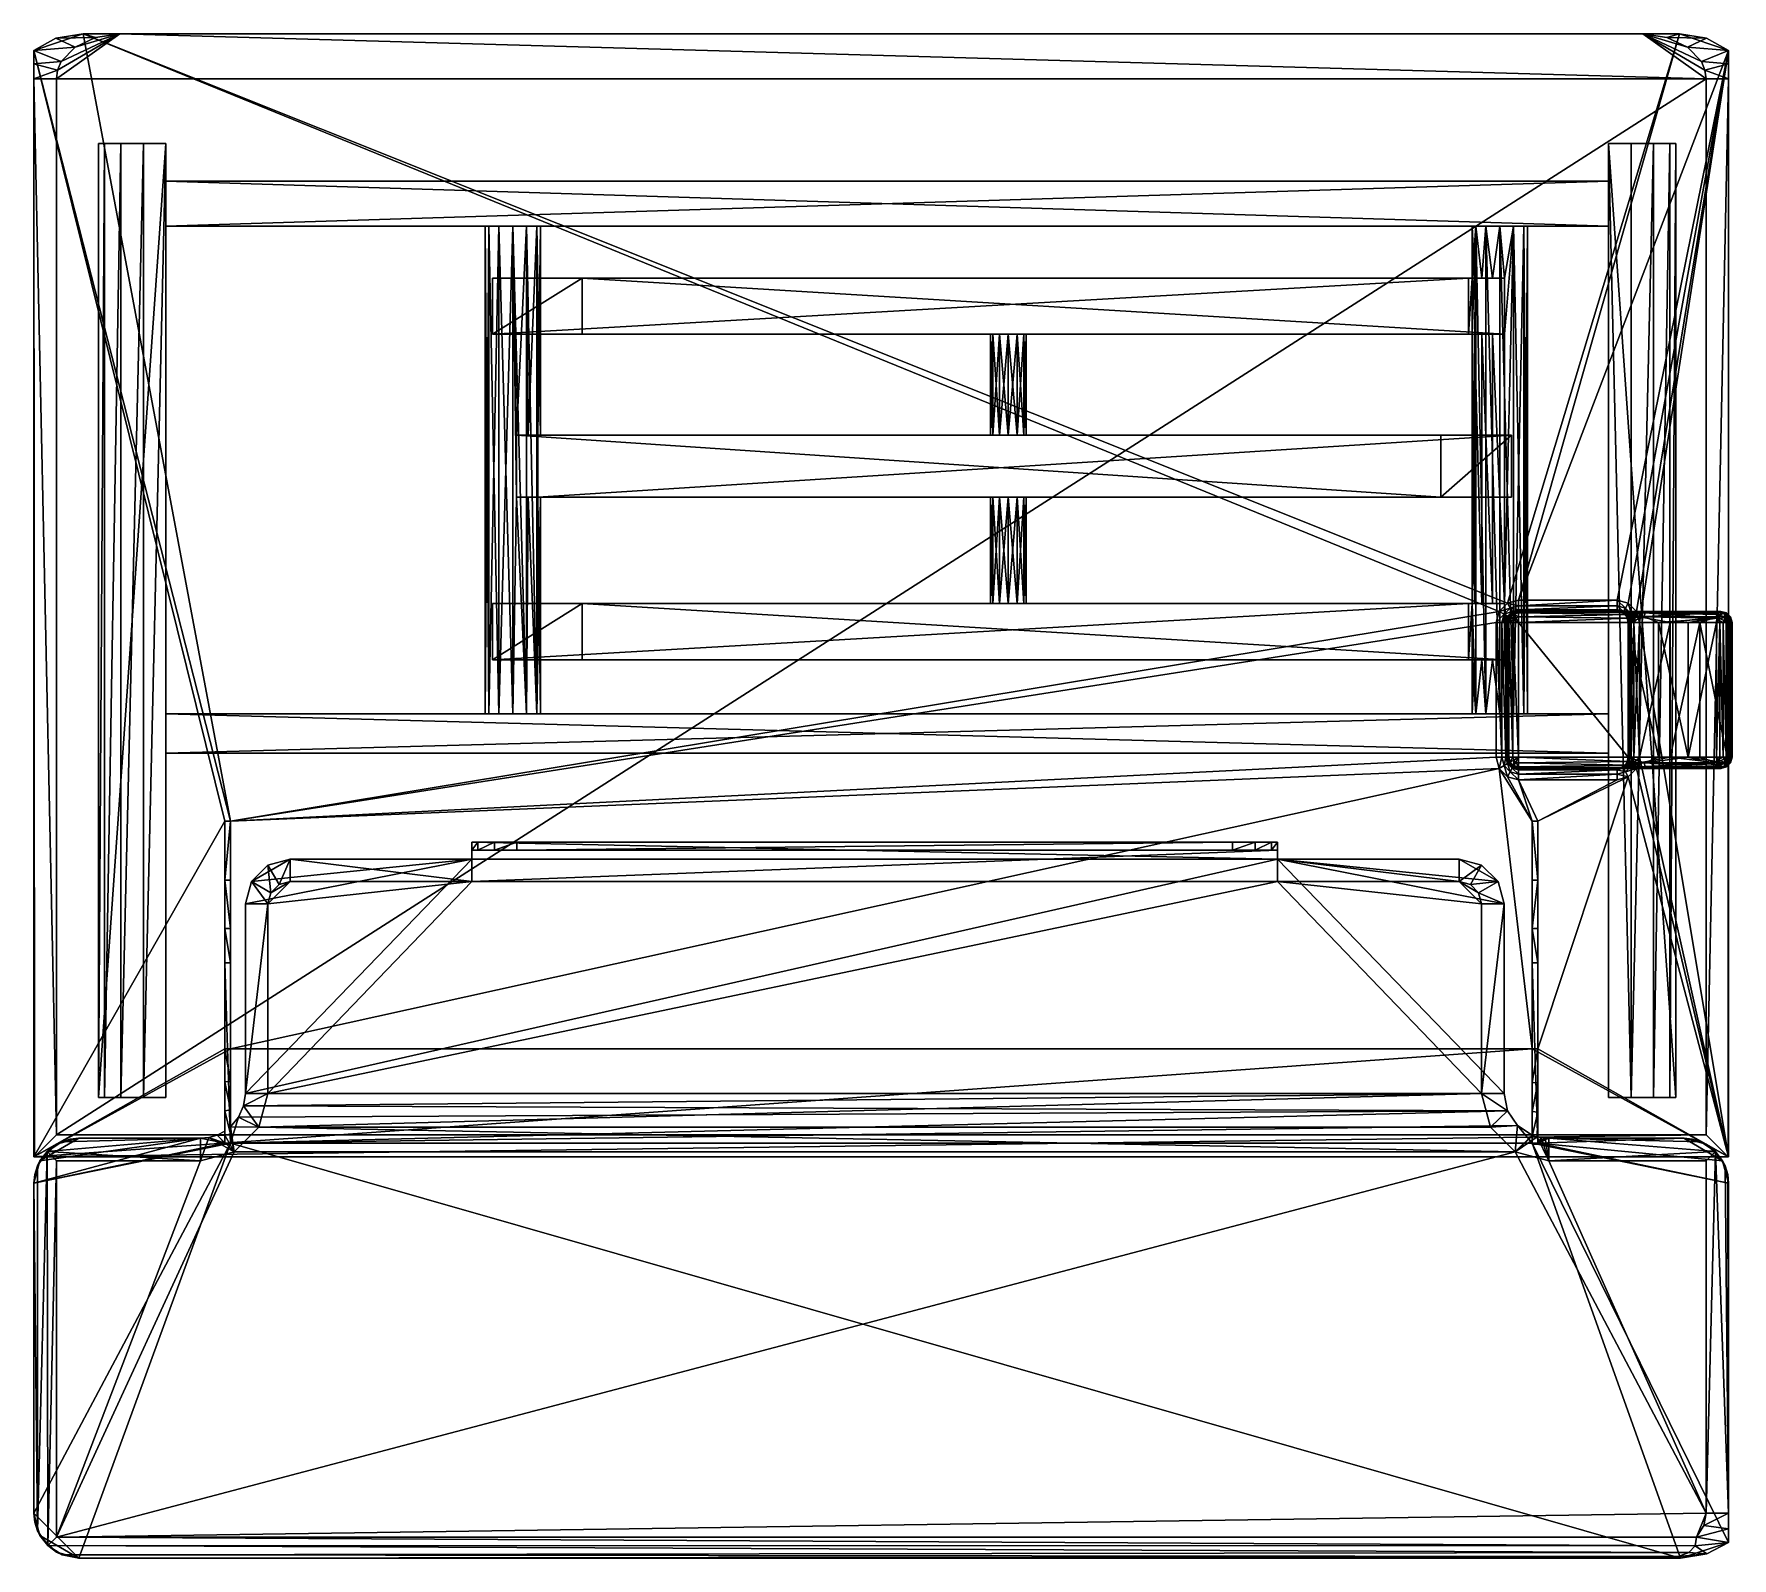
# Model space of a CAD drawing. Extents: x 0 to 29.8, y -26.7 to 0.
import ezdxf

# ---------------------------------------------------------------- set-up
doc = ezdxf.new("R2010")
doc.units = 0
doc.header["$LTSCALE"] = 2
doc.layers.add('AFUAC-3-BSPT', color=4, linetype='Continuous')
doc.layers.add('AFUAC-3-TPPL', color=19, linetype='Continuous')

msp = doc.modelspace()

# ---------------------------------------------------------------- meshes
at = {"layer": 'AFUAC-3-BSPT'}
mesh = msp.add_polyface(dxfattribs=at)
corners = [(8.883, -8.123, 29.652), (8.884, -11.925, 29.633), (8.84, -8.123, 29.431), (8.818, -11.925, 29.875), (8.822, -8.123, 29.868), (8.155, -11.925, 30.053), (8.155, -3.373, 30.053), (7.977, -11.925, 29.875), (8.461, -8.123, 30.114), (8.641, -11.925, 30.053), (8.671, -8.123, 30.034), (8.641, -11.925, 29.212), (8.641, -3.373, 29.212), (8.818, -11.925, 29.39), (8.155, -11.925, 29.212), (8.155, -3.373, 29.212), (8.398, -11.925, 29.147), (8.398, -3.373, 29.147), (7.912, -11.925, 29.633), (7.912, -3.373, 29.633), (7.977, -11.925, 29.39), (7.977, -3.373, 29.39), (7.977, -3.373, 29.875), (8.398, -11.925, 30.118), (8.398, -3.373, 30.118), (8.818, -3.373, 29.39), (1.92, -18.655, 30.713), (1.92, -1.922, 30.713), (1.526, -18.655, 30.607), (2.314, -18.655, 30.713), (2.314, -11.925, 30.201), (2.314, -1.922, 30.713), (2.314, -12.614, 30.201), (2.314, -1.922, 29), (2.314, -11.925, 29.02), (2.314, -18.655, 29), (2.314, -3.373, 29.02), (2.314, -12.614, 29.02), (1.133, -18.655, 29), (1.133, -18.655, 29.925), (1.133, -1.922, 29.925), (1.238, -18.655, 30.319), (1.238, -1.922, 30.319), (1.526, -1.922, 30.607), (27.619, -11.925, 30.201), (27.619, -12.614, 29.02), (8.041, -9.993, 42.979), (8.041, -10.977, 42.979), (9.613, -9.993, 42.979)]
mesh.append_faces([[corners[k] for k in face] for face in [(0, 1, 2, 2), (1, 0, 3, 3), (0, 4, 3, 3), (8, 9, 10, 10), (1, 13, 2, 2), (9, 3, 10, 10), (9, 8, 23, 23), (3, 4, 10, 10)]])
mesh.append_faces([[corners[k] for k in face] for face in [(29, 30, 31, 31), (30, 29, 32, 32), (33, 34, 35, 35), (34, 36, 30, 30), (35, 32, 29, 29), (30, 18, 34, 34)]], dxfattribs={"vtx0": -1, "vtx1": -1})
mesh.append_faces([[corners[k] for k in face] for face in [(5, 6, 7, 7), (11, 12, 13, 13), (14, 15, 16, 16), (18, 19, 20, 20), (13, 25, 2, 2), (26, 27, 28, 28), (35, 38, 33, 33), (28, 43, 41, 41), (29, 26, 35, 35), (37, 45, 32, 32), (46, 47, 48, 48)]], dxfattribs={"vtx1": -1})
mesh.append_faces([[corners[k] for k in face] for face in [(34, 37, 35, 35), (37, 32, 35, 35), (26, 28, 35, 35), (28, 41, 35, 35), (41, 39, 35, 35), (23, 5, 30, 30), (5, 7, 30, 30), (7, 18, 30, 30), (18, 20, 34, 34), (20, 14, 34, 34), (14, 16, 34, 34)]], dxfattribs={"vtx1": -1, "vtx3": -1})
mesh.append_faces([[corners[k] for k in face] for face in [(11, 16, 17, 17), (14, 20, 21, 21), (18, 7, 22, 22), (5, 23, 24, 24), (24, 23, 8, 8), (38, 39, 40, 40), (39, 41, 42, 42), (27, 43, 28, 28), (26, 29, 31, 31), (39, 38, 35, 35), (44, 30, 32, 32), (45, 37, 34, 34)]], dxfattribs={"vtx3": -1})
mesh = msp.add_polyface(dxfattribs=at)
corners = [(8.818, -3.373, 29.875), (8.883, -7.04, 29.652), (8.884, -3.373, 29.633), (8.641, -3.373, 30.053), (8.671, -7.04, 30.034), (8.461, -7.04, 30.114), (8.84, -7.04, 29.431), (8.818, -3.373, 29.39), (8.822, -7.04, 29.868), (8.84, -8.123, 29.431), (8.155, -3.373, 30.053), (8.155, -11.925, 30.053), (8.398, -3.373, 30.118), (8.461, -8.123, 30.114), (8.641, -3.373, 29.212), (8.641, -11.925, 29.212), (8.398, -3.373, 29.147), (8.155, -3.373, 29.212), (8.155, -11.925, 29.212), (7.977, -3.373, 29.39), (8.398, -11.925, 29.147), (7.912, -3.373, 29.633), (7.912, -11.925, 29.633), (7.977, -3.373, 29.875), (7.977, -11.925, 29.39), (7.977, -11.925, 29.875), (8.818, -11.925, 29.39), (2.314, -1.922, 30.713), (2.314, -2.585, 30.201), (2.314, -1.922, 29), (2.314, -3.373, 30.201), (2.314, -2.585, 29.02), (2.314, -3.373, 29.02), (2.314, -11.925, 30.201), (2.314, -11.925, 29.02), (1.133, -18.655, 29), (1.133, -1.922, 29), (1.133, -1.922, 29.925), (1.133, -18.655, 29.925), (1.238, -1.922, 30.319), (1.238, -18.655, 30.319), (1.526, -1.922, 30.607), (1.92, -1.922, 30.713), (1.92, -18.655, 30.713), (27.619, -2.585, 29.02), (27.619, -2.585, 30.201), (27.619, -3.373, 29.02), (8.041, -4.285, 42.979), (8.041, -5.269, 42.979), (9.613, -4.285, 42.979), (9.613, -5.269, 42.979)]
mesh.append_faces([[corners[k] for k in face] for face in [(0, 1, 2, 2), (3, 4, 0, 0), (4, 3, 5, 5), (2, 6, 7, 7), (4, 8, 0, 0), (8, 1, 0, 0), (1, 6, 2, 2), (12, 5, 3, 3)]])
mesh.append_faces([[corners[k] for k in face] for face in [(27, 28, 29, 29), (28, 27, 30, 30), (46, 16, 32, 32), (32, 21, 30, 30)]], dxfattribs={"vtx0": -1, "vtx1": -1})
mesh.append_faces([[corners[k] for k in face] for face in [(32, 34, 29, 29), (33, 30, 27, 27)]], dxfattribs={"vtx0": -1, "vtx1": -1, "vtx3": -1})
mesh.append_faces([[corners[k] for k in face] for face in [(6, 9, 7, 7), (10, 11, 12, 12), (5, 12, 13, 13), (14, 15, 16, 16), (17, 18, 19, 19), (16, 20, 17, 17), (21, 22, 23, 23), (19, 24, 21, 21), (23, 25, 10, 10), (36, 35, 37, 37), (37, 38, 39, 39), (39, 40, 41, 41), (42, 43, 27, 27), (27, 29, 42, 42), (36, 37, 29, 29), (47, 48, 49, 49)]], dxfattribs={"vtx1": -1})
mesh.append_faces([[corners[k] for k in face] for face in [(28, 31, 29, 29), (31, 32, 29, 29), (32, 30, 33, 33), (37, 39, 29, 29), (39, 41, 29, 29), (41, 42, 29, 29), (16, 17, 32, 32), (17, 19, 32, 32), (19, 21, 32, 32), (21, 23, 30, 30), (23, 10, 30, 30), (10, 12, 30, 30)]], dxfattribs={"vtx1": -1, "vtx3": -1})
mesh.append_faces([[corners[k] for k in face] for face in [(14, 7, 26, 26), (35, 36, 29, 29), (44, 31, 28, 28), (45, 28, 30, 30), (46, 32, 31, 31), (48, 50, 49, 49)]], dxfattribs={"vtx3": -1})
mesh = msp.add_polyface(dxfattribs=at)
corners = [(28.8, -1.922, 29.925), (28.8, -18.655, 29.925), (28.8, -1.922, 29), (25.395, -5.269, 30.002), (25.581, -9.993, 30.101), (25.581, -5.269, 30.101), (26.131, -3.373, 29.875), (26.131, -11.925, 29.875), (26.196, -3.373, 29.633), (26.196, -11.925, 29.633), (26.131, -3.373, 29.39), (25.953, -3.373, 29.212), (25.953, -11.925, 29.212), (25.711, -3.373, 29.147), (26.131, -11.925, 29.39), (25.468, -3.373, 29.212), (25.468, -11.925, 29.212), (25.29, -3.373, 29.39), (25.711, -11.925, 29.147), (25.225, -5.269, 29.627), (25.268, -9.993, 29.833), (25.268, -5.269, 29.833), (25.791, -9.993, 30.112), (25.791, -5.269, 30.112), (25.395, -9.993, 30.002), (25.225, -9.993, 29.627), (25.29, -3.373, 29.875), (25.395, -4.285, 30.002), (25.468, -3.373, 30.053), (25.268, -4.285, 29.833), (25.225, -3.373, 29.633), (25.711, -3.373, 30.118), (25.791, -4.285, 30.112), (25.953, -3.373, 30.053), (25.581, -4.285, 30.101), (25.953, -11.925, 30.053), (25.225, -4.285, 29.627), (27.619, -3.373, 30.201), (27.619, -3.373, 29.02), (27.619, -1.922, 29), (27.619, -2.585, 30.201), (27.619, -1.922, 30.713), (27.619, -2.585, 29.02), (27.619, -11.925, 29.02), (27.619, -11.925, 30.201), (28.8, -18.655, 29), (28.013, -18.655, 30.713), (28.013, -1.922, 30.713), (28.407, -1.922, 30.607), (28.407, -18.655, 30.607), (28.695, -1.922, 30.319), (24.676, -7.04, 43.062), (24.676, -8.123, 43.062), (25.918, -7.04, 43.062), (25.918, -8.123, 43.062)]
mesh.append_faces([[corners[k] for k in face] for face in [(26, 27, 28, 28), (27, 26, 29, 29), (30, 29, 26, 26), (31, 32, 33, 33), (32, 31, 34, 34), (27, 34, 28, 28), (28, 34, 31, 31)]])
mesh.append_faces([[corners[k] for k in face] for face in [(3, 4, 5, 5), (19, 20, 21, 21), (5, 22, 23, 23)]], dxfattribs={"vtx0": -1})
mesh.append_faces([[corners[k] for k in face] for face in [(36, 17, 19, 19), (37, 8, 38, 38), (8, 37, 6, 6), (39, 40, 41, 41), (38, 43, 37, 37)]], dxfattribs={"vtx0": -1, "vtx1": -1})
mesh.append_faces([[corners[k] for k in face] for face in [(38, 39, 43, 43), (41, 37, 44, 44)]], dxfattribs={"vtx0": -1, "vtx1": -1, "vtx3": -1})
mesh.append_faces([[corners[k] for k in face] for face in [(39, 42, 40, 40)]], dxfattribs={"vtx0": -1, "vtx3": -1})
mesh.append_faces([[corners[k] for k in face] for face in [(0, 1, 2, 2), (6, 7, 8, 8), (8, 9, 10, 10), (11, 12, 13, 13), (10, 14, 11, 11), (15, 16, 17, 17), (13, 18, 15, 15), (3, 21, 24, 24), (32, 23, 33, 33), (2, 45, 39, 39), (47, 46, 48, 48), (48, 49, 50, 50), (2, 39, 0, 0), (41, 47, 39, 39), (51, 52, 53, 53)]], dxfattribs={"vtx1": -1})
mesh.append_faces([[corners[k] for k in face] for face in [(25, 19, 17, 17), (23, 22, 33, 33), (8, 10, 38, 38), (10, 11, 38, 38), (11, 13, 38, 38), (31, 33, 37, 37), (33, 6, 37, 37), (38, 42, 39, 39), (40, 37, 41, 41), (47, 48, 39, 39), (48, 50, 39, 39), (50, 0, 39, 39)]], dxfattribs={"vtx1": -1, "vtx3": -1})
mesh.append_faces([[corners[k] for k in face] for face in [(7, 9, 8, 8), (6, 33, 35, 35), (46, 47, 41, 41), (52, 54, 53, 53)]], dxfattribs={"vtx3": -1})
mesh = msp.add_polyface(dxfattribs=at)
corners = [(28.8, -18.655, 29.925), (28.8, -18.655, 29), (28.8, -1.922, 29), (25.581, -9.993, 30.101), (25.395, -5.269, 30.002), (25.395, -9.993, 30.002), (26.131, -11.925, 29.875), (26.131, -3.373, 29.875), (25.953, -11.925, 30.053), (25.953, -11.925, 29.212), (25.953, -3.373, 29.212), (26.131, -11.925, 29.39), (26.196, -11.925, 29.633), (26.131, -3.373, 29.39), (25.468, -11.925, 29.212), (25.468, -3.373, 29.212), (25.711, -11.925, 29.147), (25.711, -3.373, 29.147), (25.29, -11.925, 29.39), (25.29, -3.373, 29.39), (25.225, -11.925, 29.633), (25.225, -10.977, 29.627), (25.268, -10.977, 29.833), (25.791, -10.977, 30.112), (25.711, -11.925, 30.118), (25.468, -11.925, 30.053), (25.395, -10.977, 30.002), (25.29, -11.925, 29.875), (25.581, -10.977, 30.101), (25.225, -9.993, 29.627), (25.268, -9.993, 29.833), (25.225, -5.269, 29.627), (25.791, -9.993, 30.112), (25.581, -5.269, 30.101), (25.268, -5.269, 29.833), (25.953, -3.373, 30.053), (27.619, -11.925, 29.02), (27.619, -11.925, 30.201), (27.619, -18.655, 29), (27.619, -1.922, 29), (27.619, -18.655, 30.713), (27.619, -12.614, 30.201), (27.619, -3.373, 30.201), (27.619, -12.614, 29.02), (27.619, -1.922, 30.713), (28.013, -18.655, 30.713), (28.407, -18.655, 30.607), (28.407, -1.922, 30.607), (28.8, -1.922, 29.925), (28.695, -18.655, 30.319), (28.695, -1.922, 30.319)]
mesh.append_faces([[corners[k] for k in face] for face in [(21, 20, 22, 22), (8, 23, 24, 24), (25, 26, 27, 27), (26, 25, 28, 28), (23, 28, 24, 24), (24, 28, 25, 25), (26, 22, 27, 27), (27, 22, 20, 20)]])
mesh.append_faces([[corners[k] for k in face] for face in [(3, 4, 5, 5), (30, 31, 29, 29), (32, 33, 3, 3), (5, 34, 30, 30)]], dxfattribs={"vtx0": -1})
mesh.append_faces([[corners[k] for k in face] for face in [(35, 32, 8, 8), (36, 12, 37, 37), (9, 36, 16, 16), (38, 36, 39, 39), (40, 41, 38, 38), (41, 40, 37, 37), (37, 42, 36, 36)]], dxfattribs={"vtx0": -1, "vtx1": -1})
mesh.append_faces([[corners[k] for k in face] for face in [(29, 19, 18, 18)]], dxfattribs={"vtx0": -1, "vtx3": -1})
mesh.append_faces([[corners[k] for k in face] for face in [(6, 7, 8, 8), (9, 10, 11, 11), (14, 15, 16, 16), (20, 21, 18, 18), (23, 8, 32, 32), (40, 45, 44, 44), (0, 48, 49, 49), (49, 50, 46, 46), (1, 0, 38, 38)]], dxfattribs={"vtx1": -1})
mesh.append_faces([[corners[k] for k in face] for face in [(21, 29, 18, 18), (12, 6, 37, 37), (6, 8, 37, 37), (8, 24, 37, 37), (9, 11, 36, 36), (11, 12, 36, 36), (41, 43, 38, 38), (43, 36, 38, 38), (40, 44, 37, 37), (0, 49, 38, 38), (49, 46, 38, 38), (46, 45, 38, 38)]], dxfattribs={"vtx1": -1, "vtx3": -1})
mesh.append_faces([[corners[k] for k in face] for face in [(0, 1, 2, 2), (12, 11, 13, 13), (9, 16, 17, 17), (14, 18, 19, 19), (1, 38, 39, 39), (45, 46, 47, 47), (48, 50, 49, 49), (45, 40, 38, 38)]], dxfattribs={"vtx3": -1})
mesh = msp.add_polyface(dxfattribs=at)
corners = [(27.619, -2.585, 30.201), (27.619, -2.585, 29.02), (2.314, -2.585, 30.201), (27.619, -3.373, 30.201), (2.314, -3.373, 30.201), (8.398, -3.373, 30.118), (8.641, -3.373, 29.212), (25.29, -3.373, 29.39), (8.818, -3.373, 29.39), (8.818, -3.373, 29.875), (25.29, -3.373, 29.875), (8.641, -3.373, 30.053), (8.884, -3.373, 29.633), (25.225, -3.373, 29.633), (8.398, -3.373, 29.147), (25.468, -3.373, 29.212), (25.468, -3.373, 30.053), (27.619, -3.373, 29.02), (2.314, -2.585, 29.02), (9.613, -5.269, 42.979), (25.791, -5.269, 30.112), (9.613, -4.285, 42.979), (8.041, -4.285, 42.979), (25.164, -4.285, 29.613), (8.041, -5.269, 42.979), (25.164, -5.269, 29.613), (16.817, -7.04, 36.377), (16.817, -5.269, 36.377), (16.933, -7.04, 36.262), (16.775, -5.269, 36.535), (17.09, -7.04, 36.22), (17.09, -5.269, 36.22), (17.248, -7.04, 36.262), (16.933, -5.269, 36.262), (17.09, -7.04, 36.85), (17.09, -5.269, 36.85), (16.933, -7.04, 36.808), (17.248, -5.269, 36.808), (17.248, -7.04, 36.808), (16.817, -7.04, 36.692), (16.817, -5.269, 36.692), (16.775, -7.04, 36.535), (16.933, -5.269, 36.808), (8.84, -7.04, 29.431), (25.918, -7.04, 43.062), (8.84, -8.123, 29.431), (8.883, -7.04, 29.652), (8.671, -7.04, 30.034), (8.822, -7.04, 29.868), (24.676, -7.04, 43.062), (8.461, -7.04, 30.114)]
mesh.append_faces([[corners[k] for k in face] for face in [(4, 5, 3, 3), (6, 7, 8, 8), (9, 10, 11, 11), (25, 33, 24, 24), (24, 29, 19, 19), (47, 28, 48, 48), (28, 47, 26, 26), (49, 36, 50, 50), (39, 50, 36, 36), (48, 30, 46, 46), (26, 50, 41, 41)]], dxfattribs={"vtx0": -1, "vtx1": -1})
mesh.append_faces([[corners[k] for k in face] for face in [(43, 30, 32, 32)]], dxfattribs={"vtx0": -1, "vtx3": -1})
mesh.append_faces([[corners[k] for k in face] for face in [(0, 1, 2, 2), (3, 0, 4, 4), (1, 17, 18, 18), (19, 20, 21, 21), (22, 23, 24, 24), (26, 27, 28, 28), (27, 26, 29, 29), (30, 31, 32, 32), (31, 30, 33, 33), (28, 33, 30, 30), (34, 35, 36, 36), (35, 34, 37, 37), (38, 37, 34, 34), (39, 40, 41, 41), (40, 39, 42, 42), (36, 42, 39, 39), (41, 29, 26, 26), (22, 21, 23, 23), (43, 44, 45, 45)]], dxfattribs={"vtx1": -1})
mesh.append_faces([[corners[k] for k in face] for face in [(9, 12, 13, 13), (6, 14, 15, 15), (5, 11, 16, 16), (12, 8, 13, 13), (29, 40, 19, 19), (40, 42, 19, 19), (42, 35, 19, 19), (35, 37, 19, 19), (33, 27, 24, 24), (27, 29, 24, 24), (43, 46, 30, 30), (39, 41, 50, 50), (28, 30, 48, 48), (47, 50, 26, 26)]], dxfattribs={"vtx1": -1, "vtx3": -1})
mesh.append_faces([[corners[k] for k in face] for face in [(23, 25, 24, 24), (27, 33, 28, 28), (35, 42, 36, 36), (40, 29, 41, 41)]], dxfattribs={"vtx3": -1})
mesh = msp.add_polyface(dxfattribs=at)
corners = [(25.29, -3.373, 29.39), (25.225, -4.285, 29.627), (25.225, -3.373, 29.633), (25.268, -4.285, 29.833), (27.619, -3.373, 29.02), (25.711, -3.373, 29.147), (8.398, -3.373, 29.147), (8.641, -3.373, 29.212), (25.468, -3.373, 29.212), (25.29, -3.373, 29.875), (8.818, -3.373, 29.875), (25.711, -3.373, 30.118), (8.398, -3.373, 30.118), (25.468, -3.373, 30.053), (27.619, -3.373, 30.201), (8.641, -3.373, 30.053), (8.818, -3.373, 29.39), (25.164, -4.285, 29.613), (25.164, -5.269, 29.613), (25.225, -5.269, 29.627), (25.791, -5.269, 30.112), (25.791, -4.285, 30.112), (9.613, -4.285, 42.979), (25.268, -5.269, 29.833), (17.363, -7.04, 36.377), (17.363, -5.269, 36.377), (17.406, -7.04, 36.535), (17.248, -5.269, 36.262), (17.09, -5.269, 36.22), (17.248, -7.04, 36.262), (17.363, -7.04, 36.692), (17.363, -5.269, 36.692), (17.248, -7.04, 36.808), (17.406, -5.269, 36.535), (17.248, -5.269, 36.808), (16.933, -5.269, 36.262), (25.581, -5.269, 30.101), (25.395, -5.269, 30.002), (9.613, -5.269, 42.979), (25.581, -4.285, 30.101), (25.395, -4.285, 30.002), (24.676, -7.04, 43.062), (8.461, -7.04, 30.114), (24.676, -8.123, 43.062), (8.84, -7.04, 29.431), (25.918, -7.04, 43.062), (17.09, -7.04, 36.85), (16.933, -7.04, 36.808)]
mesh.append_faces([[corners[k] for k in face] for face in [(1, 3, 2, 2)]])
mesh.append_faces([[corners[k] for k in face] for face in [(0, 1, 2, 2)]], dxfattribs={"vtx0": -1})
mesh.append_faces([[corners[k] for k in face] for face in [(0, 7, 8, 8), (9, 10, 2, 2), (11, 12, 13, 13), (13, 15, 9, 9), (2, 16, 0, 0), (8, 6, 5, 5), (36, 25, 37, 37), (25, 36, 33, 33), (38, 34, 20, 20), (20, 33, 36, 36), (37, 27, 23, 23), (44, 29, 45, 45), (45, 26, 41, 41)]], dxfattribs={"vtx0": -1, "vtx1": -1})
mesh.append_faces([[corners[k] for k in face] for face in [(4, 5, 6, 6), (12, 11, 14, 14), (18, 23, 27, 27), (3, 17, 22, 22)]], dxfattribs={"vtx0": -1, "vtx1": -1, "vtx3": -1})
mesh.append_faces([[corners[k] for k in face] for face in [(18, 27, 28, 28), (18, 28, 35, 35)]], dxfattribs={"vtx0": -1, "vtx3": -1})
mesh.append_faces([[corners[k] for k in face] for face in [(17, 1, 18, 18), (19, 23, 18, 18), (24, 25, 26, 26), (25, 24, 27, 27), (29, 27, 24, 24), (30, 31, 32, 32), (31, 30, 33, 33), (26, 33, 30, 30), (21, 39, 22, 22), (1, 17, 3, 3), (41, 42, 43, 43)]], dxfattribs={"vtx1": -1})
mesh.append_faces([[corners[k] for k in face] for face in [(34, 31, 20, 20), (31, 33, 20, 20), (25, 27, 37, 37), (39, 40, 22, 22), (40, 3, 22, 22), (29, 24, 45, 45), (24, 26, 45, 45), (26, 30, 41, 41), (30, 32, 41, 41), (32, 46, 41, 41), (46, 47, 41, 41)]], dxfattribs={"vtx1": -1, "vtx3": -1})
mesh.append_faces([[corners[k] for k in face] for face in [(1, 19, 18, 18), (20, 21, 22, 22), (28, 27, 29, 29), (25, 33, 26, 26), (31, 34, 32, 32)]], dxfattribs={"vtx3": -1})
mesh = msp.add_polyface(dxfattribs=at)
corners = [(27.619, -11.925, 30.201), (8.398, -11.925, 30.118), (2.314, -11.925, 30.201), (2.314, -11.925, 29.02), (8.398, -11.925, 29.147), (27.619, -11.925, 29.02), (8.641, -11.925, 30.053), (25.468, -11.925, 30.053), (8.818, -11.925, 29.875), (8.884, -11.925, 29.633), (25.225, -11.925, 29.633), (8.818, -11.925, 29.39), (8.641, -11.925, 29.212), (25.468, -11.925, 29.212), (25.29, -11.925, 29.875), (25.711, -11.925, 30.118), (25.29, -11.925, 29.39), (25.711, -11.925, 29.147), (27.619, -12.614, 30.201), (2.314, -12.614, 30.201), (27.619, -12.614, 29.02), (9.613, -10.977, 42.979), (25.791, -10.977, 30.112), (9.613, -9.993, 42.979), (8.041, -10.977, 42.979), (8.041, -9.993, 42.979), (25.164, -9.993, 29.613), (25.164, -10.977, 29.613), (16.817, -9.993, 36.377), (16.817, -8.123, 36.377), (16.933, -9.993, 36.262), (16.775, -8.123, 36.535), (17.09, -8.123, 36.22), (17.09, -9.993, 36.22), (16.933, -8.123, 36.262), (17.09, -9.993, 36.85), (17.09, -8.123, 36.85), (16.933, -9.993, 36.808), (16.817, -9.993, 36.692), (16.817, -8.123, 36.692), (16.775, -9.993, 36.535), (16.933, -8.123, 36.808), (25.791, -9.993, 30.112), (17.248, -9.993, 36.808), (8.461, -7.04, 30.114), (8.461, -8.123, 30.114), (24.676, -8.123, 43.062), (8.671, -8.123, 30.034), (8.883, -8.123, 29.652), (8.822, -8.123, 29.868), (25.918, -8.123, 43.062), (17.248, -8.123, 36.262), (8.84, -8.123, 29.431)]
mesh.append_faces([[corners[k] for k in face] for face in [(27, 21, 24, 24)]], dxfattribs={"vtx0": -1})
mesh.append_faces([[corners[k] for k in face] for face in [(0, 1, 2, 2), (3, 4, 5, 5), (6, 7, 8, 8), (9, 10, 11, 11), (12, 13, 4, 4), (42, 43, 23, 23), (23, 40, 25, 25), (47, 29, 45, 45), (29, 47, 34, 34), (48, 32, 49, 49), (50, 51, 52, 52), (49, 34, 47, 47)]], dxfattribs={"vtx0": -1, "vtx1": -1})
mesh.append_faces([[corners[k] for k in face] for face in [(45, 39, 41, 41)]], dxfattribs={"vtx0": -1, "vtx3": -1})
mesh.append_faces([[corners[k] for k in face] for face in [(18, 0, 19, 19), (5, 20, 3, 3), (21, 22, 23, 23), (25, 26, 24, 24), (28, 29, 30, 30), (29, 28, 31, 31), (32, 33, 34, 34), (30, 34, 33, 33), (35, 36, 37, 37), (38, 39, 40, 40), (39, 38, 41, 41), (37, 41, 38, 38), (40, 31, 28, 28)]], dxfattribs={"vtx1": -1})
mesh.append_faces([[corners[k] for k in face] for face in [(9, 8, 14, 14), (6, 1, 15, 15), (12, 11, 16, 16), (13, 17, 4, 4), (40, 28, 25, 25), (28, 30, 25, 25), (43, 35, 23, 23), (35, 37, 23, 23), (37, 38, 23, 23), (38, 40, 23, 23), (29, 31, 45, 45), (31, 39, 45, 45), (51, 32, 52, 52), (32, 34, 49, 49), (48, 52, 32, 32)]], dxfattribs={"vtx1": -1, "vtx3": -1})
mesh.append_faces([[corners[k] for k in face] for face in [(20, 18, 19, 19), (24, 21, 23, 23), (26, 27, 24, 24), (29, 34, 30, 30), (36, 41, 37, 37), (39, 31, 40, 40), (44, 45, 46, 46)]], dxfattribs={"vtx3": -1})
mesh = msp.add_polyface(dxfattribs=at)
corners = [(25.468, -11.925, 30.053), (8.641, -11.925, 30.053), (25.711, -11.925, 30.118), (25.225, -11.925, 29.633), (8.884, -11.925, 29.633), (25.29, -11.925, 29.875), (25.468, -11.925, 29.212), (8.641, -11.925, 29.212), (25.29, -11.925, 29.39), (8.818, -11.925, 29.875), (8.818, -11.925, 29.39), (8.398, -11.925, 29.147), (25.711, -11.925, 29.147), (27.619, -11.925, 29.02), (8.398, -11.925, 30.118), (27.619, -11.925, 30.201), (25.164, -9.993, 29.613), (25.225, -9.993, 29.627), (25.164, -10.977, 29.613), (25.225, -10.977, 29.627), (25.791, -10.977, 30.112), (25.791, -9.993, 30.112), (9.613, -9.993, 42.979), (25.268, -10.977, 29.833), (9.613, -10.977, 42.979), (25.395, -10.977, 30.002), (25.581, -10.977, 30.101), (17.09, -9.993, 36.22), (17.09, -8.123, 36.22), (17.248, -9.993, 36.262), (17.363, -9.993, 36.377), (17.363, -8.123, 36.377), (17.406, -9.993, 36.535), (17.248, -8.123, 36.262), (17.363, -9.993, 36.692), (17.363, -8.123, 36.692), (17.248, -9.993, 36.808), (17.406, -8.123, 36.535), (17.09, -8.123, 36.85), (17.09, -9.993, 36.85), (17.248, -8.123, 36.808), (25.581, -9.993, 30.101), (25.268, -9.993, 29.833), (25.395, -9.993, 30.002), (8.041, -9.993, 42.979), (16.933, -9.993, 36.262), (25.918, -7.04, 43.062), (25.918, -8.123, 43.062), (8.84, -8.123, 29.431), (8.461, -8.123, 30.114), (16.933, -8.123, 36.808), (24.676, -8.123, 43.062)]
mesh.append_faces([[corners[k] for k in face] for face in [(0, 1, 2, 2), (3, 4, 5, 5), (6, 7, 8, 8), (5, 9, 0, 0), (8, 10, 3, 3), (41, 32, 21, 21), (32, 41, 30, 30), (42, 29, 43, 43), (44, 45, 16, 16), (43, 30, 41, 41), (49, 50, 51, 51), (51, 37, 47, 47)]], dxfattribs={"vtx0": -1, "vtx1": -1})
mesh.append_faces([[corners[k] for k in face] for face in [(11, 12, 13, 13), (2, 14, 15, 15), (18, 23, 24, 24), (42, 16, 29, 29)]], dxfattribs={"vtx0": -1, "vtx1": -1, "vtx3": -1})
mesh.append_faces([[corners[k] for k in face] for face in [(24, 25, 26, 26)]], dxfattribs={"vtx0": -1, "vtx3": -1})
mesh.append_faces([[corners[k] for k in face] for face in [(16, 17, 18, 18), (19, 23, 18, 18), (20, 24, 26, 26), (27, 28, 29, 29), (30, 31, 32, 32), (31, 30, 33, 33), (29, 33, 30, 30), (34, 35, 36, 36), (35, 34, 37, 37), (32, 37, 34, 34), (38, 39, 40, 40), (36, 40, 39, 39), (17, 16, 42, 42)]], dxfattribs={"vtx1": -1})
mesh.append_faces([[corners[k] for k in face] for face in [(23, 25, 24, 24), (45, 27, 16, 16), (27, 29, 16, 16), (29, 30, 43, 43), (32, 34, 21, 21), (34, 36, 21, 21), (50, 38, 51, 51), (38, 40, 51, 51), (40, 35, 51, 51), (35, 37, 51, 51), (37, 31, 47, 47), (31, 33, 47, 47)]], dxfattribs={"vtx1": -1, "vtx3": -1})
mesh.append_faces([[corners[k] for k in face] for face in [(17, 19, 18, 18), (20, 21, 22, 22), (28, 33, 29, 29), (31, 37, 32, 32), (35, 40, 36, 36), (46, 47, 48, 48)]], dxfattribs={"vtx3": -1})
at = {"layer": 'AFUAC-3-TPPL'}
mesh = msp.add_polyface(dxfattribs=at)
corners = [(0, -0.29, 43.062), (3.346, -13.811, 43.062), (0, -19.697, 43.062), (0.385, -0.076, 43.062), (0.863, 0, 43.062), (3.445, -13.811, 43.062), (1.081, -0.06, 43.707), (0.72, -0.231, 43.707), (1.507, 0, 43.707), (0.478, -0.486, 43.707), (0.415, -0.634, 43.707), (0.394, -0.787, 43.707), (0.394, -19.311, 43.707), (29.331, -0.787, 43.707), (0, -0.523, 43.248), (0, -0.787, 43.313), (0.008, -19.697, 43.321), (3.708, -15.261, 39.158), (3.813, -14.868, 39.158), (7.682, -14.474, 39.158), (4.102, -14.579, 39.158), (4.495, -14.474, 39.158), (4.495, -14.868, 39.82), (4.102, -15.261, 39.82), (7.682, -14.868, 39.82), (4.299, -14.92, 39.82), (4.154, -15.064, 39.82), (7.682, -14.315, 39.889), (7.682, -14.177, 39.889), (7.682, -14.315, 39.82), (7.682, -14.177, 39.158), (7.682, -14.474, 39.426), (3.708, -15.261, 39.426), (3.813, -14.868, 39.426), (4.495, -14.474, 39.426), (4.102, -14.579, 39.426), (7.788, -14.177, 40.283), (8.076, -14.177, 40.571), (7.788, -14.315, 40.283), (3.346, -13.811, 41.51), (3.346, -14.844, 40.946), (3.445, -13.811, 41.51), (3.445, -14.844, 40.946)]
mesh.append_faces([[corners[k] for k in face] for face in [(14, 9, 0, 0), (9, 14, 10, 10), (11, 10, 15, 15), (15, 10, 14, 14), (9, 7, 0, 0), (0, 7, 3, 3), (8, 4, 6, 6), (4, 3, 6, 6), (6, 3, 7, 7)]])
mesh.append_faces([[corners[k] for k in face] for face in [(0, 1, 2, 2), (1, 0, 5, 5), (12, 13, 11, 11), (22, 23, 24, 24)]], dxfattribs={"vtx0": -1, "vtx1": -1})
mesh.append_faces([[corners[k] for k in face] for face in [(4, 5, 0, 0), (31, 29, 30, 30)]], dxfattribs={"vtx0": -1, "vtx1": -1, "vtx3": -1})
mesh.append_faces([[corners[k] for k in face] for face in [(3, 4, 0, 0), (6, 7, 8, 8), (14, 0, 15, 15), (11, 15, 12, 12), (16, 12, 15, 15), (20, 21, 18, 18), (25, 26, 22, 22), (27, 28, 29, 29), (19, 31, 30, 30), (24, 29, 31, 31), (18, 33, 20, 20), (34, 21, 35, 35), (35, 20, 33, 33), (34, 31, 21, 21), (33, 26, 35, 35), (22, 34, 25, 25), (25, 35, 26, 26), (22, 24, 34, 34), (28, 27, 36, 36), (38, 36, 27, 27), (39, 40, 1, 1), (41, 5, 42, 42), (39, 41, 40, 40), (41, 39, 5, 5)]], dxfattribs={"vtx1": -1})
mesh.append_faces([[corners[k] for k in face] for face in [(7, 9, 8, 8), (9, 10, 8, 8), (10, 11, 8, 8), (17, 18, 19, 19), (21, 19, 18, 18), (28, 30, 29, 29)]], dxfattribs={"vtx1": -1, "vtx3": -1})
mesh.append_faces([[corners[k] for k in face] for face in [(0, 2, 15, 15), (32, 33, 18, 18), (21, 20, 35, 35), (31, 19, 21, 21), (34, 35, 25, 25), (24, 31, 34, 34), (37, 36, 38, 38), (41, 42, 40, 40), (39, 1, 5, 5)]], dxfattribs={"vtx3": -1})
mesh = msp.add_polyface(dxfattribs=at)
corners = [(28.861, 0, 43.062), (25.844, -9.984, 43.062), (0.863, 0, 43.062), (25.7, -10.129, 43.062), (3.445, -13.811, 43.062), (25.647, -10.325, 43.062), (25.647, -12.688, 43.062), (25.7, -12.884, 43.062), (1.507, 0, 43.707), (28.217, 0, 43.707), (29.331, -19.311, 43.707), (29.331, -0.787, 43.707), (0.394, -19.311, 43.707), (0.394, -0.787, 43.707), (21.811, -14.177, 39.158), (21.811, -14.474, 39.158), (7.682, -14.177, 39.158), (24.998, -14.474, 39.158), (25.68, -14.868, 39.158), (25.785, -15.261, 39.158), (7.682, -14.474, 39.158), (21.811, -14.177, 39.889), (7.682, -14.177, 39.889), (21.706, -14.177, 40.283), (8.469, -14.177, 40.676), (21.024, -14.177, 40.676), (8.076, -14.177, 40.571), (21.417, -14.177, 40.571), (7.788, -14.177, 40.283), (21.024, -14.315, 40.676), (8.469, -14.315, 40.676), (21.417, -14.315, 40.571), (21.706, -14.315, 40.283), (7.788, -14.315, 40.283), (21.811, -14.315, 39.889), (8.076, -14.315, 40.571), (7.682, -14.315, 39.82), (21.811, -14.315, 39.82), (7.682, -14.315, 39.889), (21.811, -14.868, 39.82), (25.391, -15.261, 39.82), (24.998, -14.868, 39.82), (7.682, -14.868, 39.82), (21.811, -14.474, 39.426), (24.998, -14.474, 39.426)]
mesh.append_faces([[corners[k] for k in face] for face in [(0, 1, 2, 2), (17, 18, 15, 15), (16, 15, 20, 20), (21, 22, 23, 23), (26, 27, 28, 28), (23, 28, 27, 27), (32, 33, 34, 34), (33, 32, 35, 35), (31, 35, 32, 32), (39, 40, 41, 41), (37, 42, 39, 39), (21, 37, 14, 14)]], dxfattribs={"vtx0": -1, "vtx1": -1})
mesh.append_faces([[corners[k] for k in face] for face in [(2, 3, 4, 4), (8, 13, 11, 11), (43, 14, 37, 37)]], dxfattribs={"vtx0": -1, "vtx1": -1, "vtx3": -1})
mesh.append_faces([[corners[k] for k in face] for face in [(4, 6, 7, 7), (38, 37, 34, 34)]], dxfattribs={"vtx0": -1, "vtx3": -1})
mesh.append_faces([[corners[k] for k in face] for face in [(8, 9, 2, 2), (10, 11, 12, 12), (14, 15, 16, 16), (14, 16, 21, 21), (24, 25, 26, 26), (29, 25, 30, 30), (29, 30, 31, 31), (36, 37, 38, 38), (39, 43, 37, 37), (15, 14, 43, 43), (43, 44, 15, 15), (39, 41, 43, 43), (34, 21, 32, 32), (27, 31, 23, 23), (25, 29, 27, 27), (23, 32, 21, 21), (35, 26, 33, 33), (30, 24, 35, 35)]], dxfattribs={"vtx1": -1})
mesh.append_faces([[corners[k] for k in face] for face in [(1, 3, 2, 2), (3, 5, 4, 4), (5, 6, 4, 4), (9, 8, 11, 11), (18, 19, 15, 15), (16, 22, 21, 21), (25, 27, 26, 26), (22, 28, 23, 23), (30, 35, 31, 31), (33, 38, 34, 34)]], dxfattribs={"vtx1": -1, "vtx3": -1})
mesh.append_faces([[corners[k] for k in face] for face in [(9, 0, 2, 2), (25, 24, 30, 30), (37, 36, 42, 42), (21, 34, 37, 37), (44, 17, 15, 15), (41, 44, 43, 43), (29, 31, 27, 27), (31, 32, 23, 23), (24, 26, 35, 35)]], dxfattribs={"vtx3": -1})
mesh = msp.add_polyface(dxfattribs=at)
corners = [(29.339, -0.076, 43.062), (29.724, -0.29, 43.062), (28.861, 0, 43.062), (29.724, -19.697, 43.062), (28.161, -10.325, 43.062), (28.108, -10.129, 43.062), (27.964, -9.984, 43.062), (27.767, -9.932, 43.062), (26.041, -9.932, 43.062), (25.844, -9.984, 43.062), (29.309, -0.634, 43.707), (28.217, 0, 43.707), (29.331, -0.787, 43.707), (29.246, -0.486, 43.707), (29.005, -0.231, 43.707), (28.643, -0.06, 43.707), (29.724, -0.523, 43.248), (29.724, -0.787, 43.313), (29.331, -19.311, 43.707), (26.041, -10.129, 41.754), (27.819, -10.129, 42.037), (27.967, -10.129, 41.754), (27.767, -10.129, 42.233), (27.767, -10.129, 42.866), (26.041, -10.129, 42.866), (27.962, -10.129, 41.893), (29.143, -10.129, 41.639), (29.587, -10.129, 41.4), (29.553, -10.129, 41.389), (29.042, -10.129, 41.578), (28.66, -10.129, 41.787), (29.565, -10.129, 41.391), (29.577, -10.129, 41.395), (28.51, -10.129, 41.7), (28.158, -10.129, 41.84), (29.54, -10.143, 41.313), (27.966, -10.144, 41.678), (27.767, -10.102, 42.964), (26.041, -10.03, 43.036), (27.767, -10.03, 43.036), (26.041, -10.102, 42.964), (27.865, -10.155, 42.866), (27.879, -10.132, 42.964), (27.915, -10.07, 43.036), (28.023, -10.178, 43.036)]
mesh.append_faces([[corners[k] for k in face] for face in [(11, 15, 2, 2), (2, 15, 0, 0), (13, 1, 14, 14), (1, 13, 16, 16), (12, 17, 10, 10), (17, 16, 10, 10), (10, 16, 13, 13), (1, 0, 14, 14), (14, 0, 15, 15), (28, 35, 29, 29), (29, 35, 33, 33), (21, 36, 19, 19)]])
mesh.append_faces([[corners[k] for k in face] for face in [(1, 17, 3, 3), (41, 37, 42, 42), (7, 43, 39, 39)]], dxfattribs={"vtx0": -1})
mesh.append_faces([[corners[k] for k in face] for face in [(3, 4, 1, 1), (9, 2, 8, 8), (10, 11, 12, 12), (19, 20, 21, 21), (20, 19, 22, 22), (24, 22, 19, 19), (26, 29, 30, 30), (30, 33, 34, 34), (21, 34, 33, 33), (32, 28, 27, 27)]], dxfattribs={"vtx0": -1, "vtx1": -1})
mesh.append_faces([[corners[k] for k in face] for face in [(1, 8, 2, 2)]], dxfattribs={"vtx0": -1, "vtx1": -1, "vtx3": -1})
mesh.append_faces([[corners[k] for k in face] for face in [(26, 28, 29, 29)]], dxfattribs={"vtx0": -1, "vtx3": -1})
mesh.append_faces([[corners[k] for k in face] for face in [(0, 1, 2, 2), (16, 17, 1, 1), (12, 18, 17, 17), (23, 22, 24, 24), (31, 28, 32, 32), (23, 24, 37, 37), (38, 39, 40, 40), (8, 7, 38, 38), (40, 37, 24, 24), (43, 6, 44, 44), (43, 42, 39, 39), (5, 44, 6, 6), (37, 39, 42, 42)]], dxfattribs={"vtx1": -1})
mesh.append_faces([[corners[k] for k in face] for face in [(4, 5, 1, 1), (5, 6, 1, 1), (6, 7, 1, 1), (7, 8, 1, 1), (10, 13, 11, 11), (13, 14, 11, 11), (20, 25, 21, 21), (26, 27, 28, 28), (29, 33, 30, 30), (25, 34, 21, 21)]], dxfattribs={"vtx1": -1, "vtx3": -1})
mesh.append_faces([[corners[k] for k in face] for face in [(14, 15, 11, 11), (7, 39, 38, 38), (39, 37, 40, 40), (7, 6, 43, 43)]], dxfattribs={"vtx3": -1})
mesh = msp.add_polyface(dxfattribs=at)
corners = [(3.346, -13.811, 43.062), (3.346, -17.804, 43.062), (0, -19.697, 43.062), (3.445, -17.804, 43.062), (0.008, -19.697, 43.321), (0, -0.787, 43.313), (3.07, -19.357, 39.158), (3.346, -19.459, 39.158), (2.921, -19.371, 39.158), (3.213, -19.315, 39.158), (3.346, -19.246, 39.158), (3.346, -19.246, 39.426), (3.07, -19.357, 39.426), (2.921, -19.371, 39.426), (3.213, -19.315, 39.426), (0.787, -19.371, 39.158), (0.787, -19.371, 39.426), (0.486, -19.431, 39.486), (3.346, -19.317, 39.486), (3.511, -19.607, 39.82), (3.445, -19.299, 39.525), (0.634, -19.386, 39.441), (3.346, -16.291, 39.118), (3.346, -18.889, 40.319), (3.346, -18.383, 41.108), (3.346, -15.691, 40.129), (3.346, -17.804, 41.844), (3.346, -14.844, 40.946), (3.346, -19.475, 39.118), (3.346, -19.47, 39.131), (3.346, -19.464, 39.145), (3.445, -19.171, 39.158), (3.445, -16.291, 39.118), (3.445, -19.171, 39.426), (3.445, -19.459, 39.158), (3.445, -19.464, 39.145), (3.445, -19.47, 39.131), (3.445, -19.475, 39.118), (3.445, -18.875, 40.344), (3.445, -14.844, 40.946), (3.445, -17.804, 41.844), (3.445, -15.691, 40.129), (3.445, -13.811, 43.062), (3.445, -18.375, 41.12)]
mesh.append_faces([[corners[k] for k in face] for face in [(4, 5, 2, 2), (11, 14, 18, 18), (18, 19, 20, 20), (16, 15, 21, 21), (23, 38, 24, 24), (18, 20, 23, 23), (20, 38, 23, 23), (38, 43, 24, 24)]])
mesh.append_faces([[corners[k] for k in face] for face in [(33, 38, 20, 20), (32, 25, 41, 41), (43, 26, 24, 24)]], dxfattribs={"vtx0": -1})
mesh.append_faces([[corners[k] for k in face] for face in [(6, 7, 8, 8), (16, 17, 13, 13), (11, 22, 10, 10), (24, 25, 23, 23), (25, 26, 27, 27), (31, 32, 33, 33), (39, 40, 41, 41)]], dxfattribs={"vtx0": -1, "vtx1": -1})
mesh.append_faces([[corners[k] for k in face] for face in [(0, 27, 26, 26), (22, 11, 23, 23), (33, 32, 38, 38)]], dxfattribs={"vtx0": -1, "vtx1": -1, "vtx3": -1})
mesh.append_faces([[corners[k] for k in face] for face in [(10, 9, 11, 11), (6, 12, 9, 9), (8, 13, 6, 6), (14, 11, 9, 9), (8, 15, 13, 13), (18, 23, 11, 11), (1, 0, 26, 26), (34, 35, 31, 31), (3, 40, 42, 42), (25, 27, 41, 41), (32, 37, 22, 22), (40, 26, 43, 43), (3, 1, 40, 40)]], dxfattribs={"vtx1": -1})
mesh.append_faces([[corners[k] for k in face] for face in [(0, 1, 2, 2), (1, 3, 2, 2), (24, 26, 25, 25), (25, 22, 23, 23), (22, 28, 10, 10), (28, 29, 10, 10), (29, 30, 10, 10), (35, 36, 31, 31), (36, 37, 31, 31), (37, 32, 31, 31), (40, 43, 41, 41), (43, 38, 41, 41)]], dxfattribs={"vtx1": -1, "vtx3": -1})
mesh.append_faces([[corners[k] for k in face] for face in [(9, 10, 7, 7), (13, 12, 6, 6), (12, 14, 9, 9), (15, 16, 13, 13), (32, 22, 25, 25), (27, 39, 41, 41), (37, 28, 22, 22), (1, 26, 40, 40)]], dxfattribs={"vtx3": -1})
mesh = msp.add_polyface(dxfattribs=at)
corners = [(29.331, -19.311, 43.707), (29.717, -19.697, 43.321), (29.724, -0.787, 43.313), (29.682, -10.227, 41.542), (29.673, -10.178, 41.498), (29.642, -10.155, 41.482), (29.634, -10.155, 41.314), (29.673, -10.178, 41.302), (29.669, -10.227, 41.25), (29.686, -10.155, 41.4), (29.587, -10.129, 41.4), (29.758, -10.227, 41.4), (29.735, -10.24, 41.302), (29.515, -10.249, 41.207), (28.255, -10.155, 41.635), (29.526, -10.185, 41.249), (28.248, -10.227, 41.563), (27.966, -10.144, 41.678), (27.965, -10.186, 41.614), (27.967, -10.129, 41.754), (28.51, -10.129, 41.7), (29.54, -10.143, 41.313), (26.041, -10.129, 41.754), (26.041, -10.155, 41.655), (26.041, -10.227, 41.583), (29.538, -10.198, 41.238), (29.553, -10.129, 41.389), (29.565, -10.129, 41.391), (29.577, -10.129, 41.395), (29.489, -10.155, 41.577), (29.143, -10.129, 41.639), (28.66, -10.129, 41.787), (28.158, -10.129, 41.84), (28.159, -10.155, 41.938), (28.159, -10.227, 42.01), (29.525, -10.227, 41.639), (28.012, -10.155, 41.978), (27.962, -10.129, 41.893), (27.905, -10.155, 42.086), (27.967, -10.227, 42.122), (28.048, -10.227, 42.04), (27.767, -10.129, 42.233), (27.865, -10.155, 42.233), (27.819, -10.129, 42.037), (27.937, -10.227, 42.233), (27.865, -10.155, 42.866), (27.767, -10.129, 42.866), (27.767, -10.102, 42.964), (27.879, -10.132, 42.964), (27.937, -10.227, 42.866), (27.915, -10.07, 43.036), (28.023, -10.178, 43.036), (27.96, -10.214, 42.964), (28.108, -10.129, 43.062), (28.062, -10.325, 43.036)]
mesh.append_faces([[corners[k] for k in face] for face in [(3, 4, 5, 5), (6, 7, 8, 8), (7, 6, 9, 9), (6, 10, 9, 9), (4, 9, 5, 5), (10, 5, 9, 9), (13, 14, 15, 15), (13, 16, 14, 14), (17, 14, 18, 18), (19, 20, 17, 17), (15, 14, 20, 20), (15, 20, 21, 21), (18, 14, 16, 16), (17, 20, 14, 14), (22, 17, 23, 23), (24, 23, 18, 18), (18, 23, 17, 17), (15, 21, 25, 25), (26, 27, 21, 21), (27, 28, 21, 21), (10, 6, 28, 28), (8, 25, 6, 6), (28, 6, 21, 21), (25, 21, 6, 6), (10, 29, 5, 5), (10, 30, 29, 29), (30, 31, 29, 29), (32, 33, 31, 31), (31, 33, 29, 29)]])
mesh.append_faces([[corners[k] for k in face] for face in [(4, 11, 9, 9), (32, 36, 33, 33), (43, 42, 38, 38), (44, 38, 42, 42), (50, 52, 48, 48), (53, 54, 51, 51)]], dxfattribs={"vtx0": -1})
mesh.append_faces([[corners[k] for k in face] for face in [(34, 29, 33, 33)]], dxfattribs={"vtx0": -1, "vtx3": -1})
mesh.append_faces([[corners[k] for k in face] for face in [(11, 12, 9, 9), (36, 37, 38, 38), (36, 40, 33, 33), (41, 42, 43, 43), (43, 38, 37, 37), (42, 45, 44, 44), (41, 46, 42, 42), (46, 47, 45, 45), (45, 48, 49, 49), (52, 49, 48, 48)]], dxfattribs={"vtx1": -1})
mesh.append_faces([[corners[k] for k in face] for face in [(0, 1, 2, 2), (34, 35, 29, 29), (5, 29, 35, 35), (32, 37, 36, 36), (36, 38, 39, 39), (44, 39, 38, 38), (46, 45, 42, 42), (50, 51, 52, 52)]], dxfattribs={"vtx3": -1})
mesh = msp.add_polyface(dxfattribs=at)
corners = [(29.717, -19.697, 43.321), (29.724, -19.697, 43.062), (29.724, -0.787, 43.313), (29.673, -10.178, 41.498), (29.682, -10.227, 41.542), (29.735, -10.24, 41.498), (29.758, -10.227, 41.4), (29.754, -10.325, 41.296), (29.682, -10.325, 41.227), (29.735, -10.24, 41.302), (29.784, -10.325, 41.391), (29.673, -10.178, 41.302), (29.686, -10.155, 41.4), (29.669, -10.227, 41.25), (29.697, -10.325, 41.563), (29.763, -10.325, 41.489), (29.763, -12.688, 41.489), (29.758, -12.786, 41.4), (29.784, -12.688, 41.391), (29.697, -12.688, 41.563), (29.735, -12.773, 41.498), (29.754, -12.688, 41.296), (29.735, -12.773, 41.302), (29.511, -12.688, 41.192), (29.013, -12.688, 41.381), (29.511, -10.325, 41.192), (29.013, -10.325, 41.381), (29.57, -10.325, 41.192), (29.627, -10.325, 41.204), (29.627, -12.688, 41.204), (29.682, -12.688, 41.227), (29.57, -12.688, 41.192), (29.219, -10.325, 41.821), (28.7, -12.688, 41.98), (29.219, -12.688, 41.821), (29.515, -10.249, 41.207), (28.494, -10.325, 41.503), (29.515, -12.764, 41.207), (29.538, -10.279, 41.196), (29.526, -10.185, 41.249), (29.538, -10.198, 41.238), (29.538, -12.734, 41.196), (29.669, -12.786, 41.25), (29.525, -10.227, 41.639), (28.7, -10.325, 41.98), (29.642, -10.155, 41.482)]
mesh.append_faces([[corners[k] for k in face] for face in [(0, 1, 2, 2), (3, 4, 5, 5), (7, 8, 9, 9), (7, 9, 10, 10), (11, 9, 13, 13), (4, 14, 5, 5), (10, 6, 15, 15), (6, 10, 9, 9), (14, 15, 5, 5), (15, 6, 5, 5), (8, 13, 9, 9), (16, 17, 18, 18), (16, 19, 20, 20), (21, 18, 22, 22), (25, 26, 35, 35), (26, 36, 35, 35), (23, 37, 24, 24), (27, 25, 38, 38), (27, 38, 28, 28), (39, 40, 35, 35), (8, 28, 13, 13), (13, 28, 38, 38), (13, 38, 40, 40), (25, 35, 38, 38), (35, 40, 38, 38), (37, 23, 41, 41), (23, 31, 41, 41), (30, 42, 29, 29), (29, 41, 31, 31), (32, 14, 43, 43), (32, 43, 44, 44), (14, 4, 43, 43)]])
mesh.append_faces([[corners[k] for k in face] for face in [(14, 16, 15, 15), (21, 10, 18, 18), (10, 21, 7, 7), (30, 7, 21, 21), (18, 15, 16, 16)]], dxfattribs={"vtx0": -1})
mesh.append_faces([[corners[k] for k in face] for face in [(11, 12, 9, 9), (23, 24, 25, 25), (25, 27, 23, 23), (28, 29, 27, 27), (8, 30, 28, 28), (31, 23, 27, 27), (14, 32, 19, 19), (34, 19, 32, 32), (19, 16, 14, 14), (8, 7, 30, 30), (10, 15, 18, 18), (4, 45, 43, 43)]], dxfattribs={"vtx1": -1})
mesh.append_faces([[corners[k] for k in face] for face in [(3, 5, 6, 6), (24, 26, 25, 25), (30, 29, 28, 28), (29, 31, 27, 27), (33, 34, 32, 32)]], dxfattribs={"vtx3": -1})
mesh = msp.add_polyface(dxfattribs=at)
corners = [(25.745, -12.688, 43.036), (25.745, -10.325, 43.036), (25.817, -12.688, 42.964), (25.647, -12.688, 43.062), (25.647, -10.325, 43.062), (25.942, -10.325, 41.583), (25.942, -12.688, 41.583), (25.87, -10.325, 41.655), (26.041, -10.325, 41.557), (26.041, -12.688, 41.557), (25.844, -12.688, 42.866), (25.844, -10.325, 42.866), (25.844, -12.688, 41.754), (25.844, -10.325, 41.754), (25.87, -12.688, 41.655), (26.041, -10.129, 41.754), (26.041, -10.155, 41.655), (25.942, -10.155, 41.754), (25.955, -10.178, 41.655), (25.87, -10.227, 41.754), (25.991, -10.24, 41.583), (26.041, -10.227, 41.583), (25.955, -10.276, 41.583), (25.893, -10.24, 41.655), (25.955, -12.737, 41.583), (26.041, -10.129, 42.866), (25.942, -10.155, 42.866), (25.87, -10.227, 42.866), (25.817, -10.325, 42.964), (25.847, -10.214, 42.964), (25.785, -10.178, 43.036), (25.7, -10.129, 43.062), (25.893, -10.07, 43.036), (25.929, -10.132, 42.964), (26.041, -9.932, 43.062), (26.041, -10.03, 43.036), (25.844, -9.984, 43.062), (26.041, -10.102, 42.964)]
mesh.append_faces([[corners[k] for k in face] for face in [(8, 20, 21, 21), (8, 5, 22, 22), (20, 8, 22, 22), (9, 24, 6, 6)]])
mesh.append_faces([[corners[k] for k in face] for face in [(17, 16, 18, 18), (13, 23, 7, 7), (23, 20, 22, 22), (27, 28, 29, 29), (4, 30, 1, 1), (30, 33, 29, 29), (36, 35, 32, 32), (25, 33, 37, 37), (37, 32, 35, 35)]], dxfattribs={"vtx0": -1})
mesh.append_faces([[corners[k] for k in face] for face in [(0, 1, 2, 2), (3, 4, 0, 0), (5, 6, 7, 7), (8, 9, 5, 5), (10, 11, 12, 12), (12, 13, 14, 14), (7, 14, 13, 13), (15, 16, 17, 17), (17, 18, 19, 19), (23, 19, 18, 18), (23, 22, 7, 7), (16, 21, 18, 18), (5, 7, 22, 22), (25, 15, 26, 26), (19, 27, 17, 17), (13, 11, 19, 19), (17, 26, 15, 15), (11, 10, 28, 28), (2, 28, 10, 10), (11, 28, 27, 27), (27, 29, 26, 26), (30, 31, 32, 32), (30, 29, 1, 1), (34, 35, 36, 36), (36, 32, 31, 31), (33, 26, 29, 29), (28, 1, 29, 29)]], dxfattribs={"vtx1": -1})
mesh.append_faces([[corners[k] for k in face] for face in [(4, 1, 0, 0), (9, 6, 5, 5), (11, 13, 12, 12), (6, 14, 7, 7), (13, 19, 23, 23), (23, 18, 20, 20), (21, 20, 18, 18), (11, 27, 19, 19), (27, 26, 17, 17), (1, 28, 2, 2), (4, 31, 30, 30), (30, 32, 33, 33), (25, 26, 33, 33), (37, 33, 32, 32)]], dxfattribs={"vtx3": -1})
mesh = msp.add_polyface(dxfattribs=at)
corners = [(26.041, -12.688, 41.557), (26.041, -10.325, 41.557), (27.964, -12.688, 41.557), (27.964, -10.325, 41.557), (28.494, -12.688, 41.503), (28.494, -10.325, 41.503), (29.013, -12.688, 41.381), (29.013, -10.325, 41.381), (28.7, -10.325, 41.98), (28.7, -12.688, 41.98), (29.219, -10.325, 41.821), (28.159, -10.325, 42.036), (28.159, -12.688, 42.036), (29.515, -10.249, 41.207), (28.248, -10.227, 41.563), (27.964, -10.25, 41.572), (27.965, -10.186, 41.614), (26.041, -10.227, 41.583), (27.964, -12.763, 41.572), (28.159, -10.227, 42.01), (29.525, -10.227, 41.639), (28.062, -12.688, 42.063), (28.062, -10.325, 42.063), (27.99, -12.688, 42.135), (27.964, -12.688, 42.233), (27.964, -10.325, 42.233), (27.964, -12.688, 42.866), (27.964, -10.325, 42.866), (27.99, -10.325, 42.135), (28.159, -12.786, 42.01), (28.048, -10.227, 42.04), (28.012, -10.155, 41.978), (27.967, -10.227, 42.122), (27.937, -10.227, 42.233), (28.159, -10.155, 41.938), (27.937, -12.786, 42.233), (27.967, -12.786, 42.122), (27.937, -10.227, 42.866), (27.865, -10.155, 42.866), (28.161, -10.325, 43.062), (28.062, -10.325, 43.036), (28.108, -10.129, 43.062), (27.96, -10.214, 42.964), (27.99, -10.325, 42.964), (28.023, -10.178, 43.036), (28.161, -12.688, 43.062), (28.023, -12.835, 43.036), (28.062, -12.688, 43.036), (27.96, -12.799, 42.964), (27.99, -12.688, 42.964)]
mesh.append_faces([[corners[k] for k in face] for face in [(13, 5, 14, 14), (5, 3, 14, 14), (3, 15, 14, 14), (16, 14, 15, 15), (15, 17, 16, 16), (3, 1, 15, 15), (1, 17, 15, 15), (2, 18, 0, 0), (11, 8, 19, 19), (19, 8, 20, 20), (12, 29, 9, 9)]])
mesh.append_faces([[corners[k] for k in face] for face in [(22, 19, 30, 30), (31, 32, 30, 30), (25, 32, 33, 33), (27, 42, 43, 43), (43, 44, 40, 40), (45, 46, 47, 47), (47, 48, 49, 49)]], dxfattribs={"vtx0": -1})
mesh.append_faces([[corners[k] for k in face] for face in [(19, 34, 30, 30)]], dxfattribs={"vtx0": -1, "vtx1": -1})
mesh.append_faces([[corners[k] for k in face] for face in [(0, 1, 2, 2), (2, 3, 4, 4), (4, 5, 6, 6), (8, 9, 10, 10), (11, 12, 8, 8), (21, 22, 23, 23), (12, 11, 21, 21), (24, 25, 26, 26), (25, 24, 28, 28), (23, 28, 24, 24), (11, 19, 22, 22), (22, 30, 28, 28), (32, 28, 30, 30), (24, 35, 23, 23), (23, 36, 21, 21), (27, 25, 37, 37), (33, 37, 25, 25), (39, 40, 41, 41), (26, 27, 49, 49), (40, 47, 43, 43), (39, 45, 40, 40), (43, 49, 27, 27)]], dxfattribs={"vtx1": -1})
mesh.append_faces([[corners[k] for k in face] for face in [(1, 3, 2, 2), (3, 5, 4, 4), (5, 7, 6, 6), (12, 9, 8, 8), (11, 22, 21, 21), (25, 27, 26, 26), (22, 28, 23, 23), (25, 28, 32, 32), (38, 37, 33, 33), (27, 37, 42, 42), (43, 42, 44, 44), (45, 47, 40, 40), (47, 49, 43, 43)]], dxfattribs={"vtx3": -1})
mesh = msp.add_polyface(dxfattribs=at)
corners = [(26.041, -13.081, 43.062), (27.767, -13.081, 43.062), (26.378, -13.811, 43.062), (28.108, -12.884, 43.062), (29.724, -19.697, 43.062), (27.964, -13.029, 43.062), (28.161, -12.688, 43.062), (28.161, -10.325, 43.062), (26.378, -17.804, 43.062), (26.28, -17.804, 43.062), (26.378, -19.475, 39.118), (26.378, -16.291, 39.118), (26.378, -19.347, 39.158), (26.378, -15.691, 40.129), (26.378, -18.913, 40.277), (26.378, -14.844, 40.946), (26.378, -17.804, 41.844), (26.378, -13.811, 41.51), (26.378, -18.397, 41.088), (26.378, -19.347, 39.42), (26.28, -16.291, 39.118), (26.28, -15.691, 40.129), (26.28, -14.844, 40.946), (26.28, -13.811, 41.51), (26.28, -18.904, 40.293), (26.28, -19.335, 39.445), (26.368, -19.344, 39.426), (26.28, -18.392, 41.096), (26.28, -19.475, 39.118), (26.435, -19.359, 39.426), (26.504, -19.368, 39.426), (26.442, -19.36, 39.158), (26.507, -19.368, 39.158), (26.573, -19.371, 39.158), (26.573, -19.371, 39.426), (28.937, -19.371, 39.426), (28.937, -19.371, 39.158), (29.238, -19.431, 39.486), (29.091, -19.386, 39.441), (27.767, -12.983, 43.036), (26.041, -12.911, 42.964), (27.767, -12.911, 42.964), (26.041, -12.983, 43.036), (27.767, -12.884, 42.866), (27.915, -12.943, 43.036), (27.879, -12.881, 42.964), (28.023, -12.835, 43.036)]
mesh.append_faces([[corners[k] for k in face] for face in [(24, 25, 14, 14), (24, 14, 18, 18), (19, 14, 26, 26), (26, 29, 19, 19), (36, 35, 38, 38)]])
mesh.append_faces([[corners[k] for k in face] for face in [(30, 31, 29, 29), (31, 30, 32, 32), (34, 32, 30, 30), (5, 39, 44, 44), (45, 46, 44, 44)]], dxfattribs={"vtx0": -1})
mesh.append_faces([[corners[k] for k in face] for face in [(3, 4, 5, 5), (2, 5, 8, 8), (13, 14, 11, 11), (15, 16, 13, 13)]], dxfattribs={"vtx0": -1, "vtx1": -1})
mesh.append_faces([[corners[k] for k in face] for face in [(4, 8, 5, 5), (16, 15, 2, 2)]], dxfattribs={"vtx0": -1, "vtx1": -1, "vtx3": -1})
mesh.append_faces([[corners[k] for k in face] for face in [(2, 1, 5, 5)]], dxfattribs={"vtx0": -1, "vtx3": -1})
mesh.append_faces([[corners[k] for k in face] for face in [(17, 2, 15, 15), (8, 16, 2, 2), (20, 21, 11, 11), (22, 23, 15, 15), (13, 11, 21, 21), (18, 16, 27, 27), (28, 20, 10, 10), (33, 32, 34, 34), (31, 12, 29, 29), (34, 35, 33, 33), (1, 0, 39, 39), (40, 41, 42, 42), (42, 39, 0, 0), (1, 39, 5, 5), (5, 44, 3, 3), (45, 44, 41, 41), (46, 3, 44, 44), (39, 41, 44, 44)]], dxfattribs={"vtx1": -1})
mesh.append_faces([[corners[k] for k in face] for face in [(0, 1, 2, 2), (3, 6, 4, 4), (6, 7, 4, 4), (9, 8, 4, 4), (10, 11, 12, 12), (16, 18, 13, 13), (18, 14, 13, 13), (14, 19, 11, 11), (19, 12, 11, 11), (35, 34, 37, 37)]], dxfattribs={"vtx1": -1, "vtx3": -1})
mesh.append_faces([[corners[k] for k in face] for face in [(23, 17, 15, 15), (15, 13, 21, 21), (2, 17, 23, 23), (16, 8, 9, 9), (20, 11, 10, 10), (12, 19, 29, 29), (35, 36, 33, 33), (43, 41, 40, 40), (41, 39, 42, 42)]], dxfattribs={"vtx3": -1})
mesh = msp.add_polyface(dxfattribs=at)
corners = [(25.844, -13.029, 43.062), (26.28, -13.811, 43.062), (25.7, -12.884, 43.062), (26.041, -13.081, 43.062), (26.378, -13.811, 43.062), (26.28, -17.804, 43.062), (26.28, -13.811, 41.51), (26.28, -14.844, 40.946), (24.998, -14.474, 39.158), (25.391, -14.579, 39.158), (25.68, -14.868, 39.158), (24.998, -14.474, 39.426), (25.391, -14.579, 39.426), (25.785, -15.261, 39.158), (25.68, -14.868, 39.426), (25.339, -15.064, 39.82), (25.195, -14.92, 39.82), (24.998, -14.868, 39.82), (25.844, -12.688, 41.754), (25.87, -12.688, 41.655), (25.87, -12.786, 41.754), (25.893, -12.773, 41.655), (25.942, -12.858, 41.754), (26.041, -12.688, 41.557), (26.041, -12.786, 41.583), (25.991, -12.773, 41.583), (26.041, -12.884, 41.754), (25.955, -12.835, 41.655), (26.041, -12.858, 41.655), (25.955, -12.737, 41.583), (25.942, -12.688, 41.583), (25.844, -12.688, 42.866), (25.87, -12.786, 42.866), (25.942, -12.858, 42.866), (26.041, -12.884, 42.866), (25.647, -12.688, 43.062), (25.745, -12.688, 43.036), (25.785, -12.835, 43.036), (25.847, -12.799, 42.964), (25.817, -12.688, 42.964), (25.929, -12.881, 42.964), (25.893, -12.943, 43.036), (26.041, -12.911, 42.964), (26.041, -12.983, 43.036)]
mesh.append_faces([[corners[k] for k in face] for face in [(23, 24, 25, 25), (29, 23, 25, 25)]])
mesh.append_faces([[corners[k] for k in face] for face in [(20, 19, 21, 21), (26, 27, 28, 28), (27, 29, 25, 25), (2, 36, 37, 37), (31, 38, 39, 39), (38, 41, 37, 37), (33, 42, 40, 40), (3, 41, 43, 43), (43, 40, 42, 42)]], dxfattribs={"vtx0": -1})
mesh.append_faces([[corners[k] for k in face] for face in [(0, 1, 2, 2), (1, 3, 4, 4)]], dxfattribs={"vtx0": -1, "vtx1": -1})
mesh.append_faces([[corners[k] for k in face] for face in [(6, 7, 1, 1), (1, 4, 6, 6), (8, 11, 9, 9), (9, 12, 10, 10), (14, 10, 12, 12), (15, 14, 16, 16), (11, 17, 12, 12), (12, 16, 14, 14), (18, 19, 20, 20), (20, 21, 22, 22), (27, 22, 21, 21), (27, 25, 28, 28), (19, 30, 21, 21), (24, 28, 25, 25), (31, 18, 32, 32), (22, 33, 20, 20), (26, 34, 22, 22), (20, 32, 18, 18), (35, 36, 2, 2), (2, 37, 0, 0), (38, 32, 40, 40), (38, 37, 39, 39), (34, 42, 33, 33), (33, 40, 32, 32), (41, 0, 37, 37), (36, 39, 37, 37)]], dxfattribs={"vtx1": -1})
mesh.append_faces([[corners[k] for k in face] for face in [(0, 3, 1, 1), (1, 5, 2, 2)]], dxfattribs={"vtx1": -1, "vtx3": -1})
mesh.append_faces([[corners[k] for k in face] for face in [(8, 9, 10, 10), (11, 12, 9, 9), (13, 10, 14, 14), (17, 16, 12, 12), (26, 22, 27, 27), (27, 21, 29, 29), (30, 29, 21, 21), (34, 33, 22, 22), (33, 32, 20, 20), (31, 32, 38, 38), (38, 40, 41, 41), (3, 0, 41, 41), (43, 41, 40, 40)]], dxfattribs={"vtx3": -1})
mesh = msp.add_polyface(dxfattribs=at)
corners = [(27.964, -12.763, 41.572), (28.248, -12.786, 41.563), (27.965, -12.827, 41.614), (27.767, -12.884, 42.866), (26.041, -12.884, 42.866), (27.767, -12.884, 42.233), (27.962, -12.884, 41.893), (27.967, -12.884, 41.754), (28.158, -12.884, 41.84), (27.819, -12.884, 42.037), (26.041, -12.884, 41.754), (28.51, -12.884, 41.7), (28.66, -12.884, 41.787), (27.966, -12.869, 41.678), (28.255, -12.858, 41.635), (27.964, -12.688, 41.557), (28.494, -12.688, 41.503), (26.041, -12.688, 41.557), (26.041, -12.786, 41.583), (26.041, -12.858, 41.655), (28.159, -12.858, 41.938), (28.012, -12.858, 41.978), (28.159, -12.688, 42.036), (28.048, -12.786, 42.04), (28.159, -12.786, 42.01), (28.062, -12.688, 42.063), (27.967, -12.786, 42.122), (27.905, -12.858, 42.086), (27.99, -12.688, 42.135), (27.937, -12.786, 42.233), (27.865, -12.858, 42.233), (27.865, -12.858, 42.866), (27.937, -12.786, 42.866), (27.964, -12.688, 42.233), (27.964, -12.688, 42.866), (26.041, -12.911, 42.964), (27.879, -12.881, 42.964), (27.767, -12.911, 42.964), (27.96, -12.799, 42.964), (28.023, -12.835, 43.036), (27.99, -12.688, 42.964), (28.161, -12.688, 43.062), (28.108, -12.884, 43.062), (28.062, -12.688, 43.036)]
mesh.append_faces([[corners[k] for k in face] for face in [(0, 1, 2, 2), (7, 13, 11, 11), (11, 13, 14, 14), (0, 15, 1, 1), (15, 16, 1, 1), (13, 2, 14, 14), (14, 2, 1, 1), (17, 0, 18, 18), (13, 19, 2, 2), (7, 10, 13, 13), (10, 19, 13, 13), (19, 18, 2, 2), (2, 18, 0, 0), (8, 12, 20, 20)]])
mesh.append_faces([[corners[k] for k in face] for face in [(6, 20, 21, 21), (22, 23, 24, 24), (23, 27, 21, 21), (28, 29, 26, 26), (5, 27, 30, 30), (30, 26, 29, 29), (3, 36, 37, 37), (32, 40, 38, 38)]], dxfattribs={"vtx0": -1})
mesh.append_faces([[corners[k] for k in face] for face in [(6, 7, 8, 8), (7, 9, 10, 10), (5, 10, 9, 9), (8, 11, 12, 12), (20, 24, 21, 21)]], dxfattribs={"vtx0": -1, "vtx1": -1})
mesh.append_faces([[corners[k] for k in face] for face in [(3, 4, 5, 5), (8, 20, 6, 6), (6, 21, 9, 9), (23, 25, 26, 26), (23, 21, 24, 24), (27, 9, 21, 21), (3, 5, 31, 31), (29, 32, 30, 30), (33, 34, 29, 29), (30, 31, 5, 5), (4, 3, 35, 35), (36, 31, 38, 38), (34, 40, 32, 32), (32, 38, 31, 31)]], dxfattribs={"vtx1": -1})
mesh.append_faces([[corners[k] for k in face] for face in [(6, 9, 7, 7), (4, 10, 5, 5), (7, 11, 8, 8)]], dxfattribs={"vtx1": -1, "vtx3": -1})
mesh.append_faces([[corners[k] for k in face] for face in [(22, 25, 23, 23), (23, 26, 27, 27), (5, 9, 27, 27), (30, 27, 26, 26), (34, 32, 29, 29), (32, 31, 30, 30), (3, 31, 36, 36), (36, 38, 39, 39), (41, 42, 39, 39), (43, 39, 38, 38)]], dxfattribs={"vtx3": -1})
mesh = msp.add_polyface(dxfattribs=at)
corners = [(29.553, -12.884, 41.389), (29.143, -12.884, 41.639), (29.042, -12.884, 41.578), (29.565, -12.884, 41.391), (29.577, -12.884, 41.395), (29.642, -12.858, 41.482), (29.673, -12.835, 41.498), (29.682, -12.786, 41.542), (29.758, -12.786, 41.4), (29.763, -12.688, 41.489), (29.735, -12.773, 41.498), (29.686, -12.858, 41.4), (29.673, -12.835, 41.302), (29.682, -12.688, 41.227), (29.754, -12.688, 41.296), (29.735, -12.773, 41.302), (29.669, -12.786, 41.25), (29.784, -12.688, 41.391), (29.587, -12.884, 41.4), (29.634, -12.858, 41.314), (29.697, -12.688, 41.563), (28.66, -12.884, 41.787), (28.51, -12.884, 41.7), (28.255, -12.858, 41.635), (29.54, -12.87, 41.313), (28.494, -12.688, 41.503), (29.013, -12.688, 41.381), (28.248, -12.786, 41.563), (29.515, -12.764, 41.207), (29.526, -12.828, 41.249), (29.538, -12.815, 41.238), (29.538, -12.734, 41.196), (29.627, -12.688, 41.204), (29.489, -12.858, 41.577), (29.525, -12.786, 41.639), (29.219, -12.688, 41.821), (28.7, -12.688, 41.98), (28.159, -12.786, 42.01), (28.159, -12.858, 41.938)]
mesh.append_faces([[corners[k] for k in face] for face in [(5, 6, 7, 7), (8, 9, 10, 10), (13, 14, 15, 15), (13, 15, 16, 16), (8, 15, 17, 17), (6, 5, 11, 11), (6, 10, 7, 7), (5, 18, 11, 11), (16, 12, 19, 19), (12, 16, 15, 15), (19, 12, 11, 11), (19, 11, 18, 18), (20, 7, 10, 10), (22, 23, 24, 24), (22, 24, 2, 2), (25, 26, 27, 27), (28, 29, 26, 26), (26, 29, 27, 27), (24, 0, 2, 2), (29, 24, 27, 27), (23, 27, 24, 24), (0, 24, 3, 3), (29, 30, 24, 24), (29, 28, 30, 30), (30, 28, 31, 31), (30, 31, 16, 16), (30, 16, 19, 19), (30, 19, 24, 24), (19, 18, 24, 24), (18, 4, 24, 24), (4, 3, 24, 24), (32, 16, 31, 31), (1, 18, 33, 33), (1, 33, 21, 21), (18, 5, 33, 33), (20, 34, 7, 7), (20, 35, 34, 34), (35, 36, 34, 34), (36, 37, 34, 34), (38, 21, 33, 33)]])
mesh.append_faces([[corners[k] for k in face] for face in [(8, 12, 15, 15)]], dxfattribs={"vtx0": -1})
mesh.append_faces([[corners[k] for k in face] for face in [(0, 1, 2, 2), (2, 21, 22, 22)]], dxfattribs={"vtx0": -1, "vtx1": -1})
mesh.append_faces([[corners[k] for k in face] for face in [(38, 34, 37, 37)]], dxfattribs={"vtx0": -1, "vtx3": -1})
mesh.append_faces([[corners[k] for k in face] for face in [(3, 4, 0, 0), (8, 10, 11, 11), (6, 11, 10, 10), (5, 7, 33, 33)]], dxfattribs={"vtx1": -1})
mesh.append_faces([[corners[k] for k in face] for face in [(4, 18, 0, 0), (18, 1, 0, 0), (1, 21, 2, 2)]], dxfattribs={"vtx1": -1, "vtx3": -1})
mesh.append_faces([[corners[k] for k in face] for face in [(8, 11, 12, 12), (38, 33, 34, 34), (7, 34, 33, 33)]], dxfattribs={"vtx3": -1})
mesh = msp.add_polyface(dxfattribs=at)
corners = [(3.445, -19.171, 39.158), (3.445, -19.171, 39.426), (3.587, -19.003, 39.158), (3.587, -19.003, 39.426), (3.708, -18.584, 39.426), (3.708, -18.584, 39.158), (3.677, -18.802, 39.426), (3.677, -18.802, 39.158), (3.445, -19.459, 39.158), (25.846, -18.888, 39.158), (26.02, -19.145, 39.158), (3.445, -13.811, 43.062), (25.7, -12.884, 43.062), (3.445, -17.804, 43.062), (26.28, -17.804, 43.062), (0, -19.697, 43.062), (0.394, -19.311, 43.707), (0.008, -19.697, 43.321), (29.331, -19.311, 43.707), (29.717, -19.697, 43.321), (26.28, -19.459, 39.158), (28.879, -26.735, 39.158), (0.787, -26.735, 39.158), (25.785, -18.584, 39.158), (3.708, -15.261, 39.158), (7.682, -14.474, 39.158), (21.811, -14.474, 39.158), (29.16, -26.367, 39.82), (29.331, -25.947, 39.82), (0.394, -26.367, 39.82), (25.55, -19.174, 39.82), (3.943, -19.174, 39.82), (25.982, -19.607, 39.82), (25.391, -18.584, 39.82), (4.154, -15.064, 39.82), (4.102, -15.261, 39.82), (4.495, -14.868, 39.82), (4.102, -18.584, 39.82), (7.682, -14.868, 39.82), (3.511, -19.607, 39.82), (21.811, -14.868, 39.82), (0.787, -26.735, 39.452), (28.585, -26.735, 39.452), (0.495, -26.678, 39.508), (29.025, -26.637, 39.55), (0.244, -26.517, 39.67), (28.838, -26.71, 39.477), (29.135, -26.52, 39.667), (3.708, -15.261, 39.426), (3.813, -14.868, 39.158), (3.445, -19.299, 39.525), (3.813, -14.868, 39.426), (3.445, -15.691, 40.129), (3.445, -18.875, 40.344), (3.445, -16.291, 39.118), (3.445, -17.804, 41.844), (3.445, -14.844, 40.946)]
mesh.append_faces([[corners[k] for k in face] for face in [(50, 39, 1, 1), (37, 6, 31, 31), (37, 4, 6, 6), (6, 3, 31, 31), (3, 1, 31, 31), (31, 1, 39, 39)]])
mesh.append_faces([[corners[k] for k in face] for face in [(11, 12, 13, 13), (5, 23, 7, 7), (24, 25, 5, 5), (7, 9, 2, 2), (27, 28, 29, 29), (30, 31, 32, 32), (31, 33, 37, 37), (43, 44, 45, 45), (41, 46, 43, 43), (45, 47, 29, 29), (52, 53, 54, 54)]], dxfattribs={"vtx0": -1, "vtx1": -1})
mesh.append_faces([[corners[k] for k in face] for face in [(8, 2, 9, 9), (12, 14, 13, 13), (15, 13, 14, 14), (8, 10, 20, 20), (5, 25, 26, 26), (5, 26, 23, 23), (32, 39, 29, 29), (32, 29, 28, 28), (33, 40, 37, 37), (37, 40, 38, 38), (55, 56, 11, 11)]], dxfattribs={"vtx0": -1, "vtx1": -1, "vtx3": -1})
mesh.append_faces([[corners[k] for k in face] for face in [(8, 9, 10, 10), (8, 21, 22, 22)]], dxfattribs={"vtx0": -1, "vtx3": -1})
mesh.append_faces([[corners[k] for k in face] for face in [(0, 1, 2, 2), (4, 5, 6, 6), (3, 6, 2, 2), (0, 2, 8, 8), (16, 17, 18, 18), (17, 15, 19, 19), (41, 22, 42, 42), (42, 46, 41, 41), (4, 48, 5, 5), (24, 48, 49, 49), (37, 35, 4, 4), (48, 35, 51, 51)]], dxfattribs={"vtx1": -1})
mesh.append_faces([[corners[k] for k in face] for face in [(23, 9, 7, 7), (30, 33, 31, 31), (34, 35, 36, 36), (35, 37, 38, 38), (31, 39, 32, 32), (44, 47, 45, 45)]], dxfattribs={"vtx1": -1, "vtx3": -1})
mesh.append_faces([[corners[k] for k in face] for face in [(1, 3, 2, 2), (5, 7, 6, 6), (6, 7, 2, 2), (48, 24, 5, 5), (35, 48, 4, 4), (35, 34, 51, 51)]], dxfattribs={"vtx3": -1})
mesh = msp.add_polyface(dxfattribs=at)
corners = [(25.785, -18.584, 39.426), (25.391, -18.584, 39.82), (25.846, -18.888, 39.426), (0, -19.697, 43.062), (26.28, -17.804, 43.062), (29.724, -19.697, 43.062), (26.28, -19.475, 39.118), (26.378, -19.475, 39.118), (26.28, -19.47, 39.131), (26.28, -19.459, 39.158), (26.28, -19.464, 39.145), (26.378, -19.464, 39.145), (26.378, -19.47, 39.131), (26.28, -16.291, 39.118), (26.28, -19.315, 39.158), (26.28, -19.315, 39.426), (26.28, -18.904, 40.293), (26.28, -15.691, 40.129), (26.28, -19.335, 39.445), (26.28, -18.392, 41.096), (26.28, -17.804, 41.844), (26.28, -13.811, 43.062), (26.28, -14.844, 40.946), (0.008, -19.697, 43.321), (29.717, -19.697, 43.321), (29.331, -19.311, 43.707), (26.378, -14.844, 40.946), (26.378, -17.804, 41.844), (26.378, -18.397, 41.088), (26.368, -19.344, 39.426), (26.378, -18.913, 40.277), (3.445, -19.459, 39.158), (28.879, -26.735, 39.158), (25.785, -15.261, 39.158), (25.785, -18.584, 39.158), (21.811, -14.474, 39.158), (26.02, -19.145, 39.158), (25.982, -19.607, 39.82), (26.02, -19.145, 39.426), (25.55, -19.174, 39.82), (26.573, -19.765, 39.82), (25.391, -15.261, 39.82), (21.811, -14.868, 39.82), (25.195, -14.92, 39.82), (24.998, -14.868, 39.82), (25.339, -15.064, 39.82), (0.787, -26.735, 39.158), (28.585, -26.735, 39.452), (29.16, -26.367, 39.82), (0.394, -26.367, 39.82), (29.135, -26.52, 39.667), (29.025, -26.637, 39.55), (0.495, -26.678, 39.508), (28.838, -26.71, 39.477), (25.785, -15.261, 39.426), (25.68, -14.868, 39.426), (25.846, -18.888, 39.158)]
mesh.append_faces([[corners[k] for k in face] for face in [(0, 1, 2, 2), (16, 28, 19, 19), (29, 30, 18, 18), (18, 37, 29, 29), (18, 15, 37, 37), (15, 38, 37, 37), (37, 38, 39, 39), (1, 39, 2, 2), (2, 39, 38, 38), (37, 40, 29, 29)]])
mesh.append_faces([[corners[k] for k in face] for face in [(15, 36, 38, 38)]], dxfattribs={"vtx0": -1})
mesh.append_faces([[corners[k] for k in face] for face in [(3, 4, 5, 5), (8, 12, 10, 10), (13, 16, 17, 17), (10, 14, 8, 8), (17, 20, 22, 22), (41, 42, 1, 1), (45, 44, 41, 41), (51, 52, 53, 53)]], dxfattribs={"vtx0": -1, "vtx1": -1})
mesh.append_faces([[corners[k] for k in face] for face in [(13, 15, 16, 16), (21, 22, 20, 20), (31, 9, 32, 32)]], dxfattribs={"vtx0": -1, "vtx1": -1, "vtx3": -1})
mesh.append_faces([[corners[k] for k in face] for face in [(13, 14, 15, 15)]], dxfattribs={"vtx0": -1, "vtx3": -1})
mesh.append_faces([[corners[k] for k in face] for face in [(6, 7, 8, 8), (9, 14, 10, 10), (4, 21, 20, 20), (22, 26, 17, 17), (20, 27, 4, 4), (43, 44, 45, 45), (48, 49, 50, 50), (54, 33, 55, 55), (54, 0, 33, 33), (34, 0, 56, 56), (36, 56, 38, 38), (0, 54, 1, 1), (41, 54, 45, 45)]], dxfattribs={"vtx1": -1})
mesh.append_faces([[corners[k] for k in face] for face in [(9, 10, 11, 11), (13, 6, 14, 14), (6, 8, 14, 14), (16, 19, 17, 17), (19, 20, 17, 17), (33, 34, 35, 35)]], dxfattribs={"vtx1": -1, "vtx3": -1})
mesh.append_faces([[corners[k] for k in face] for face in [(15, 18, 16, 16), (23, 24, 25, 25), (3, 5, 24, 24), (27, 20, 19, 19), (36, 14, 9, 9), (46, 32, 47, 47), (0, 34, 33, 33), (0, 2, 56, 56), (15, 14, 36, 36), (56, 2, 38, 38), (54, 41, 1, 1), (54, 55, 45, 45)]], dxfattribs={"vtx3": -1})
mesh = msp.add_polyface(dxfattribs=at)
corners = [(3.346, -19.475, 39.118), (3.445, -19.475, 39.118), (3.346, -19.47, 39.131), (3.445, -19.459, 39.158), (0.787, -26.735, 39.158), (0, -25.947, 39.158), (3.07, -19.357, 39.158), (3.213, -19.315, 39.158), (3.346, -19.459, 39.158), (2.921, -19.371, 39.158), (0, -20.159, 39.158), (0.105, -19.765, 39.158), (0.787, -19.371, 39.158), (0.394, -26.629, 39.158), (0.105, -26.341, 39.158), (0.394, -19.477, 39.158), (0.394, -19.765, 39.82), (0.394, -26.367, 39.82), (2.921, -19.765, 39.82), (3.511, -19.607, 39.82), (0, -25.947, 39.426), (0, -20.159, 39.426), (0.244, -26.517, 39.67), (0.06, -19.857, 39.486), (0.063, -26.257, 39.489), (0.231, -19.602, 39.657), (0.015, -20.005, 39.441), (0.016, -26.105, 39.442), (0.787, -19.371, 39.426), (0.634, -19.386, 39.441), (0.486, -19.431, 39.486), (2.921, -19.371, 39.426), (3.346, -19.317, 39.486), (3.213, -19.315, 39.426), (3.07, -19.357, 39.426), (0.495, -26.678, 39.508), (0.787, -26.735, 39.452), (3.445, -19.464, 39.145), (3.346, -19.464, 39.145), (3.445, -19.47, 39.131), (3.346, -19.246, 39.158)]
mesh.append_faces([[corners[k] for k in face] for face in [(32, 33, 19, 19), (31, 18, 34, 34), (18, 19, 34, 34), (34, 19, 33, 33), (30, 15, 25, 25), (30, 29, 15, 15), (12, 15, 29, 29), (15, 11, 25, 25), (10, 26, 11, 11), (10, 21, 26, 26), (26, 23, 11, 11), (23, 25, 11, 11), (24, 14, 22, 22), (24, 27, 14, 14), (20, 5, 27, 27), (5, 14, 27, 27), (14, 13, 22, 22), (22, 13, 35, 35), (36, 35, 4, 4), (4, 35, 13, 13)]])
mesh.append_faces([[corners[k] for k in face] for face in [(9, 11, 12, 12), (3, 10, 8, 8), (18, 17, 19, 19), (23, 24, 25, 25), (20, 24, 21, 21), (37, 38, 39, 39), (2, 39, 38, 38)]], dxfattribs={"vtx0": -1, "vtx1": -1})
mesh.append_faces([[corners[k] for k in face] for face in [(3, 4, 5, 5), (9, 8, 10, 10), (23, 21, 24, 24)]], dxfattribs={"vtx0": -1, "vtx1": -1, "vtx3": -1})
mesh.append_faces([[corners[k] for k in face] for face in [(9, 10, 11, 11), (3, 5, 10, 10), (22, 16, 25, 25)]], dxfattribs={"vtx0": -1, "vtx3": -1})
mesh.append_faces([[corners[k] for k in face] for face in [(0, 1, 2, 2), (13, 14, 4, 4), (16, 17, 18, 18), (20, 21, 5, 5), (17, 16, 22, 22), (26, 21, 23, 23), (27, 24, 20, 20), (16, 18, 25, 25), (3, 8, 37, 37), (8, 40, 38, 38)]], dxfattribs={"vtx1": -1})
mesh.append_faces([[corners[k] for k in face] for face in [(6, 7, 8, 8), (14, 5, 4, 4), (24, 22, 25, 25), (30, 25, 31, 31), (18, 31, 25, 25), (8, 38, 37, 37), (1, 39, 2, 2)]], dxfattribs={"vtx1": -1, "vtx3": -1})
mesh.append_faces([[corners[k] for k in face] for face in [(11, 15, 12, 12), (21, 10, 5, 5), (28, 29, 30, 30)]], dxfattribs={"vtx3": -1})
mesh = msp.add_polyface(dxfattribs=at)
corners = [(26.378, -19.459, 39.158), (26.28, -19.459, 39.158), (26.378, -19.464, 39.145), (26.28, -19.464, 39.145), (26.378, -19.47, 39.131), (26.378, -19.475, 39.118), (26.28, -19.47, 39.131), (26.378, -19.347, 39.158), (29.724, -20.159, 39.158), (26.442, -19.36, 39.158), (26.507, -19.368, 39.158), (26.573, -19.371, 39.158), (28.937, -19.371, 39.158), (29.331, -19.477, 39.158), (29.619, -19.765, 39.158), (29.724, -26.46, 39.158), (29.344, -26.663, 39.158), (28.879, -26.735, 39.158), (26.573, -19.371, 39.426), (26.504, -19.368, 39.426), (26.573, -19.765, 39.82), (26.435, -19.359, 39.426), (26.368, -19.344, 39.426), (29.16, -26.367, 39.82), (29.287, -26.166, 39.82), (29.331, -25.947, 39.82), (29.331, -19.765, 39.82), (25.982, -19.607, 39.82), (29.724, -20.159, 39.426), (29.724, -25.947, 39.426), (29.724, -26.22, 39.357), (29.494, -19.602, 39.657), (29.709, -20.005, 39.441), (29.664, -19.857, 39.486), (29.091, -19.386, 39.441), (28.937, -19.371, 39.426), (29.238, -19.431, 39.486), (29.135, -26.52, 39.667), (29.025, -26.637, 39.55), (28.585, -26.735, 39.452), (28.838, -26.71, 39.477)]
mesh.append_faces([[corners[k] for k in face] for face in [(18, 19, 20, 20), (19, 21, 20, 20), (21, 22, 20, 20), (30, 23, 15, 15), (23, 30, 24, 24), (25, 24, 29, 29), (29, 24, 30, 30), (23, 37, 15, 15), (39, 17, 40, 40), (17, 16, 40, 40), (40, 16, 38, 38), (33, 14, 31, 31), (33, 32, 14, 14), (28, 8, 32, 32), (8, 14, 32, 32), (14, 13, 31, 31), (12, 34, 13, 13), (34, 36, 13, 13), (36, 31, 13, 13)]])
mesh.append_faces([[corners[k] for k in face] for face in [(2, 3, 4, 4), (0, 8, 1, 1), (8, 0, 14, 14), (20, 31, 18, 18), (36, 18, 31, 31)]], dxfattribs={"vtx0": -1, "vtx1": -1})
mesh.append_faces([[corners[k] for k in face] for face in [(12, 14, 0, 0), (15, 17, 1, 1)]], dxfattribs={"vtx0": -1, "vtx1": -1, "vtx3": -1})
mesh.append_faces([[corners[k] for k in face] for face in [(0, 1, 2, 2), (0, 2, 7, 7), (7, 9, 0, 0), (13, 14, 12, 12), (16, 17, 15, 15), (26, 20, 25, 25), (28, 29, 8, 8), (30, 15, 29, 29), (26, 25, 31, 31), (28, 32, 29, 29), (26, 31, 20, 20), (34, 35, 36, 36), (15, 37, 16, 16)]], dxfattribs={"vtx1": -1})
mesh.append_faces([[corners[k] for k in face] for face in [(5, 4, 6, 6), (2, 4, 7, 7), (4, 5, 7, 7), (9, 10, 0, 0), (10, 11, 0, 0), (11, 12, 0, 0), (8, 15, 1, 1), (20, 27, 25, 25), (15, 8, 29, 29), (25, 29, 31, 31), (32, 33, 29, 29), (33, 31, 29, 29)]], dxfattribs={"vtx1": -1, "vtx3": -1})
mesh.append_faces([[corners[k] for k in face] for face in [(23, 24, 25, 25), (37, 38, 16, 16)]], dxfattribs={"vtx3": -1})

doc.saveas('drawing.dxf')
